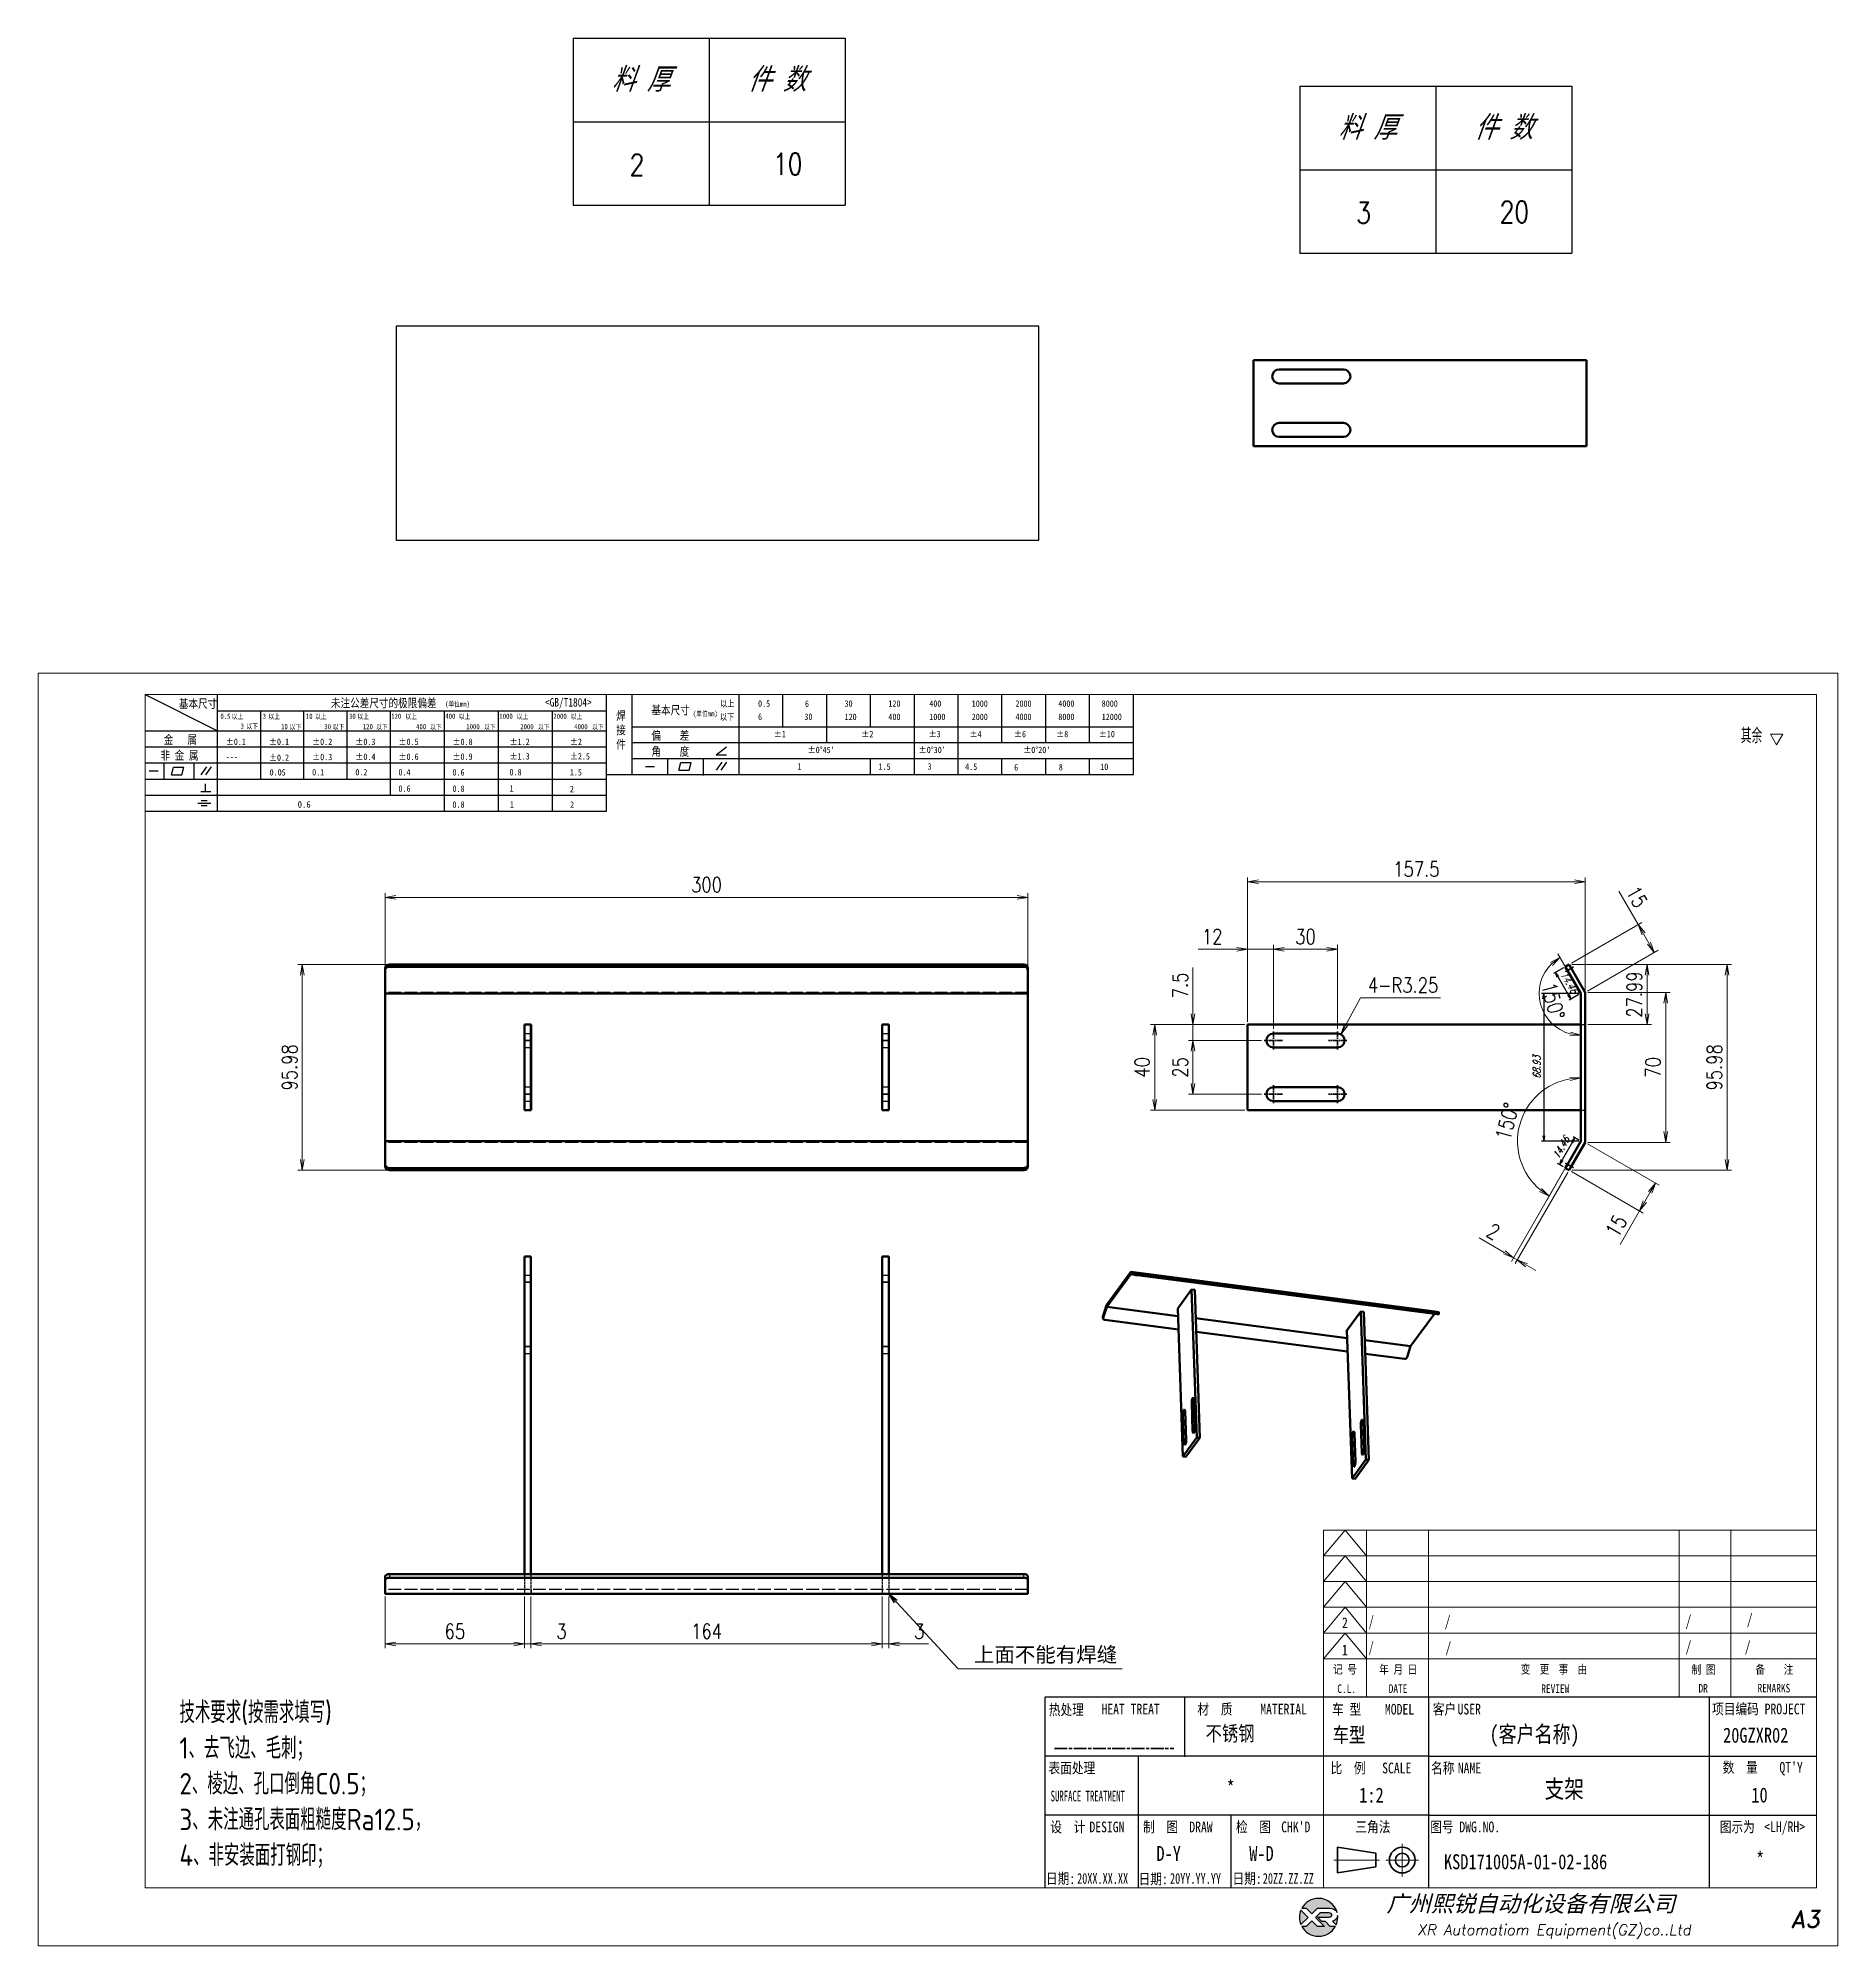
# Model space of a CAD drawing. Header units: millimetres. Extents: x 115 to 3943, y 57 to 947.
# Drawn here: x 1044 to 1884, y 57 to 947 of the extents above; entities that cross this region are included whole.
import ezdxf
from ezdxf.enums import TextEntityAlignment as Align

# ---------------------------------------------------------------- set-up
doc = ezdxf.new("R2010")
doc.units = ezdxf.units.MM
doc.header["$PDMODE"] = 35
for name, pattern in [('AM_ISO02W050', [7.5, 6, -1.5]), ('AM_ISO08W050', [18, 12, -1.5, 3, -1.5]), ('AM_ISO08W050x2', [9, 6, -0.75, 1.5, -0.75]), ('CENTER', [50.8, 31.75, -6.35, 6.35, -6.35]), ('DOT2', [0.125, 0, -0.125])]:
    doc.linetypes.add(name, pattern=pattern)
for name, color, linetype, lineweight in [('CENTER', 2, 'AM_ISO08W050', 35), ('DIM', 3, 'Continuous', 25), ('DRAWING', 7, 'Continuous', 50), ('HIDDEN', 1, 'AM_ISO02W050', 25), ('中心线', 2, 'AM_ISO08W050x2', 18), ('图框', 7, 'Continuous', 18), ('标注线', 3, 'Continuous', 18), ('粗点划线', 6, 'AM_ISO08W050x2', 35)]:
    doc.layers.add(name, color=color, linetype=linetype, lineweight=lineweight)
for name, color, linetype in [('layer 1', 7, 'Continuous'), ('图\\M+19E79\\M+195B6\\M+18E9A', 7, 'Continuous'), ('图号', 7, 'Continuous'), ('图名', 7, 'Continuous'), ('数量', 7, 'Continuous'), ('材质', 7, 'Continuous'), ('表面处理', 7, 'Continuous'), ('车型', 7, 'Continuous')]:
    doc.layers.add(name, color=color, linetype=linetype)
doc.layers.add('打印', color=7, linetype='Continuous', lineweight=15, plot=False)
doc.layers.add('打印-禁用', color=7, linetype='Continuous', lineweight=15, plot=False)
doc.styles.add('DIM', font='romans.shx', dxfattribs={"width": 0.8, "bigfont": 'bigfont.shx'})
doc.styles.get("Standard").update_dxf_attribs({"font": 'txt.shx', "width": 0.8, "oblique": 20, "bigfont": 'bigfont.shx'})
doc.styles.add('STYLE1', font='')
doc.styles.add('国标', font='simfang.ttf', dxfattribs={"width": 0.8})
doc.styles.add('宋体', font='')
doc.styles.add('机械长仿宋', font='gbenor.shx', dxfattribs={"height": 1, "bigfont": 'gbcbig.shx'})
doc.styles.add('标题\\M+18E9A', font='romand.shx', dxfattribs={"oblique": 10, "bigfont": 'bigfont.shx'})
doc.styles.get('STYLE1').set_extended_font_data('SimSun')
doc.styles.get('宋体').set_extended_font_data('SimSun')
doc.dimstyles.new('Lam1-1', dxfattribs={"dimtxt": 3.5, "dimasz": 2.5, "dimexe": 1, "dimexo": 1, "dimgap": 1.5, "dimtad": 1, "dimdsep": 46, "dimtxsty": 'Standard', "dimblk": 'OPEN', "dimcen": 0, "dimclrd": 3, "dimclre": 3, "dimclrt": 2, "dimadec": 0, "dimazin": 2, "dimtp": 0.1, "dimtm": 0.1, "dimtfac": 0.71, "dimtmove": 0, "dimatfit": 3, "dimldrblk": 'OPEN', "dimfxl": 0, "dimlwd": -1, "dimlwe": -1, "dimarcsym": 0})
doc.dimstyles.new('XR 1-2', dxfattribs={"dimscale": 2, "dimtxt": 3.5, "dimasz": 2.5, "dimexe": 1, "dimexo": 0.625, "dimgap": 1.2, "dimtad": 1, "dimtoh": 1, "dimdsep": 46, "dimtxsty": 'DIM', "dimblk": 'OPEN', "dimcen": 0, "dimclrd": 8, "dimclre": 8, "dimclrt": 2, "dimazin": 2, "dimtfac": 0.5, "dimtmove": 0, "dimatfit": 3, "dimldrblk": 'OPEN', "dimfxl": 0, "dimtolj": 2, "dimlwd": 18, "dimlwe": 18, "dimarcsym": 0})
doc.dimstyles.new('XR 1-2$0', dxfattribs={"dimscale": 2, "dimtxt": 3.5, "dimasz": 2.5, "dimexe": 1, "dimexo": 0.625, "dimgap": 1.2, "dimtad": 1, "dimdsep": 46, "dimtxsty": 'DIM', "dimblk": 'OPEN', "dimcen": 0, "dimclrd": 8, "dimclre": 8, "dimclrt": 2, "dimazin": 2, "dimtfac": 0.5, "dimtmove": 0, "dimatfit": 3, "dimldrblk": 'OPEN', "dimfxl": 0, "dimtolj": 2, "dimlwd": 13, "dimlwe": 13, "dimarcsym": 0})
doc.dimstyles.new('XR 1-2$4', dxfattribs={"dimscale": 2, "dimtxt": 3.5, "dimasz": 2.5, "dimexe": 1, "dimexo": 0.625, "dimgap": 1.2, "dimtad": 1, "dimtoh": 1, "dimdsep": 46, "dimtxsty": 'DIM', "dimblk": 'OPEN', "dimcen": 0, "dimclrd": 8, "dimclre": 8, "dimclrt": 2, "dimazin": 2, "dimtfac": 0.5, "dimtofl": 0, "dimtmove": 0, "dimatfit": 3, "dimldrblk": 'OPEN', "dimfxl": 0, "dimtolj": 2, "dimlwd": 18, "dimlwe": 18, "dimarcsym": 0})
doc.dimstyles.new('XR 1-2$7', dxfattribs={"dimscale": 2, "dimtxt": 3.5, "dimasz": 2.5, "dimexe": 1, "dimexo": 0.625, "dimgap": 1.2, "dimtad": 1, "dimdsep": 46, "dimtxsty": 'DIM', "dimblk": 'OPEN', "dimcen": 0, "dimclrd": 8, "dimclre": 8, "dimclrt": 2, "dimazin": 2, "dimtfac": 0.5, "dimtmove": 0, "dimatfit": 3, "dimldrblk": 'OPEN', "dimfxl": 0, "dimtolj": 2, "dimlwd": 13, "dimlwe": 13, "dimarcsym": 0})

msp = doc.modelspace()

# ---------------------------------------------------------------- texts
at = {"layer": 'DIM', "color": 2, "insert": (1480.918, 188.695), "char_height": 7, "attachment_point": 7, "style": '宋体'}
msp.add_mtext('上面不能有焊缝', dxfattribs=at)
at = {"layer": '图\\M+19E79\\M+195B6\\M+18E9A', "color": 3, "style": '国标'}
for s, height, width, p in [('2', 5, 0.8, (1652.681, 205.359)), ('/', 5, 0.705904, (1665.145, 205.991)), ('/', 5, 0.8, (1700.616, 205.991)), ('/', 5, 0.8, (1813.026, 206.189)), ('/', 5, 0.8, (1841.616, 206.93)), ('1', 5, 0.8, (1652.659, 192.639)), ('/', 5, 0.705904, (1665.145, 193.991)), ('/', 5, 0.8, (1700.96, 193.822)), ('/', 5, 0.8, (1813.026, 194.189)), ('/', 5, 0.8, (1840.689, 194.21)), ('    (客户名称)', 7.7, 0.8, (1704.815, 152.009)), ('20GZXR02', 7, 0.8, (1830.56, 151.867)), ('1:2', 7, 0.8, (1660.727, 123.913)), ('D-Y', 7, 0.8, (1566.082, 96.68)), ('W-D', 7, 0.8, (1609.402, 96.68)), ('20XX.XX.XX', 5, 0.7, (1529.051, 86.007)), ('20YY.YY.YY', 5, 0.7, (1572.411, 86.007)), ('20ZZ.ZZ.ZZ', 5, 0.7, (1615.731, 86.007))]:
    msp.add_text(s, height=height, dxfattribs=dict(at, width=width)).set_placement(p)
at = {"layer": '图\\M+19E79\\M+195B6\\M+18E9A', "color": 3, "style": '国标', "width": 0.8}
msp.add_text('*', height=7, dxfattribs=at).set_placement((1847.869, 93.88), align=Align.CENTER)
at = {"layer": '图号', "color": 3, "style": '国标', "width": 0.8}
msp.add_text('KSD171005A-01-02-186', height=7, dxfattribs=at).set_placement((1700.284, 92.794))
at = {"layer": '图名', "color": 3, "style": '国标', "width": 0.8}
msp.add_text('支架', height=8.4, dxfattribs=at).set_placement((1756.43, 126.074), align=Align.CENTER)
at = {"layer": '数量', "color": 3, "style": '国标', "width": 0.8}
msp.add_text('10', height=7, dxfattribs=at).set_placement((1847.561, 123.944), align=Align.CENTER)
at = {"layer": '材质', "color": 3, "style": '国标', "width": 0.8}
msp.add_text('不锈钢', height=7, dxfattribs=at).set_placement((1600.442, 152.687), align=Align.CENTER)
at = {"layer": '标注线', "color": 2, "insert": (1110.073, 93.384), "char_height": 10, "width": 114.82461, "attachment_point": 7, "style": '机械长仿宋'}
msp.add_mtext('\\A2;技术要求(按需求填写)\\P1、去飞边、毛刺；\\P2、棱边、孔口倒角C0.5；\\P3、未注通孔表面粗糙度Ra12.5，\\P4、非安装面打钢印；', dxfattribs=at)
at = {"layer": '表面处理', "color": 3, "style": '国标', "width": 0.8}
msp.add_text('*', height=7, dxfattribs=at).set_placement((1600.725, 127.333), align=Align.CENTER)
at = {"layer": '车型', "color": 3, "style": '国标', "width": 0.8}
msp.add_text('车型', height=7, dxfattribs=at).set_placement((1648.336, 152.039))

# ---------------------------------------------------------------- blocks, each defined once
blk = doc.blocks.new('XR')
at = {"true_color": 0xfc8000}
h = blk.add_hatch(color=30, dxfattribs=at)
h.set_gradient(color1=(252, 128, 0), rotation=240, one_color=1, tint=1, name='INVCURVED')
edge = h.paths.add_edge_path()
edge.add_spline(control_points=[(-434.18, -5928.47), (-433.9, -5928.74), (-433.63, -5929.01), (-433.63, -5929.01), (-433.63, -5929.01), (-433.63, -5929.01), (-433.36, -5928.74), (-433.09, -5928.47)], knot_values=[0.5625, 0.5625, 0.5625, 0.5625, 0.625, 0.625, 0.625, 0.625, 0.6875, 0.6875, 0.6875, 0.6875], degree=3, periodic=0)
edge.add_spline(control_points=[(-433.09, -5928.47), (-432.82, -5928.2), (-432.54, -5927.93), (-432.54, -5927.93), (-432.54, -5927.93), (-432.54, -5927.93), (-432.04, -5927.93), (-431.53, -5927.93)], knot_values=[0.4375, 0.4375, 0.4375, 0.4375, 0.5, 0.5, 0.5, 0.5, 0.5625, 0.5625, 0.5625, 0.5625], degree=3, periodic=0)
edge.add_spline(control_points=[(-431.53, -5927.93), (-431.03, -5927.93), (-430.52, -5927.93), (-430.52, -5927.93), (-430.52, -5927.93), (-430, -5927.93), (-429.43, -5927.96), (-429.01, -5928.33)], knot_values=[0.25, 0.25, 0.25, 0.25, 0.3125, 0.3125, 0.3125, 0.3125, 0.4375, 0.4375, 0.4375, 0.4375], degree=3, periodic=0)
edge.add_spline(control_points=[(-429.01, -5928.33), (-428.88, -5928.44), (-428.78, -5928.59), (-428.71, -5928.75)], knot_values=[0.125, 0.125, 0.125, 0.125, 0.25, 0.25, 0.25, 0.25], degree=3, periodic=0)
edge.add_spline(control_points=[(-428.71, -5928.75), (-429.13, -5927.18), (-430.58, -5926.02), (-432.31, -5926.02)], knot_values=[0, 0, 0, 0, 0.125, 0.125, 0.125, 0.125], degree=3, periodic=0)
edge.add_spline(control_points=[(-432.31, -5926.02), (-433.72, -5926.02), (-434.94, -5926.79), (-435.58, -5927.93)], knot_values=[0.875, 0.875, 0.875, 0.875, 1, 1, 1, 1], degree=3, periodic=0)
edge.add_spline(control_points=[(-435.58, -5927.93), (-435.58, -5927.93), (-434.72, -5927.93), (-434.72, -5927.93), (-434.72, -5927.93), (-434.72, -5927.93), (-434.45, -5928.2), (-434.18, -5928.47)], knot_values=[0.6875, 0.6875, 0.6875, 0.6875, 0.8125, 0.8125, 0.8125, 0.8125, 0.875, 0.875, 0.875, 0.875], degree=3, periodic=0)
edge = h.paths.add_edge_path()
edge.add_spline(control_points=[(-434.79, -5929.26), (-435.04, -5929.02), (-435.34, -5928.72), (-435.54, -5928.53)], knot_values=[0.562504, 0.562504, 0.562504, 0.562504, 0.656252, 0.656252, 0.656252, 0.656252], degree=3, periodic=0)
edge.add_spline(control_points=[(-435.54, -5928.53), (-435.67, -5928.4), (-435.76, -5928.31), (-435.76, -5928.31), (-435.76, -5928.31), (-435.94, -5928.74), (-436.03, -5929.21), (-436.03, -5929.71)], knot_values=[0.25, 0.25, 0.25, 0.25, 0.312504, 0.312504, 0.312504, 0.312504, 0.562504, 0.562504, 0.562504, 0.562504], degree=3, periodic=0)
edge.add_spline(control_points=[(-436.03, -5929.71), (-436.03, -5930.2), (-435.94, -5930.67), (-435.76, -5931.1), (-435.76, -5931.1), (-435.4, -5930.75), (-435.05, -5930.4)], knot_values=[0.874998, 0.874998, 0.874998, 0.874998, 1.124998, 1.124998, 1.124998, 1.25, 1.25, 1.25, 1.25], degree=3, periodic=0)
edge.add_spline(control_points=[(-435.05, -5930.4), (-434.7, -5930.05), (-434.34, -5929.71), (-434.34, -5929.71), (-434.34, -5929.71), (-434.34, -5929.71), (-434.34, -5929.71), (-434.34, -5929.71)], knot_values=[0.749878, 0.749878, 0.749878, 0.749878, 0.874875, 0.874875, 0.874875, 0.874875, 0.874998, 0.874998, 0.874998, 0.874998], degree=3, periodic=0)
edge.add_spline(control_points=[(-434.34, -5929.71), (-434.34, -5929.71), (-434.34, -5929.71), (-434.34, -5929.71)], knot_values=[0.749634, 0.749634, 0.749634, 0.749634, 0.749817, 0.749817, 0.749817, 0.749817], degree=3, periodic=0)
edge.add_spline(control_points=[(-434.35, -5929.7), (-434.35, -5929.7), (-434.35, -5929.7), (-434.35, -5929.7)], knot_values=[0.738281, 0.738281, 0.738281, 0.738281, 0.742188, 0.742188, 0.742188, 0.742188], degree=3, periodic=0)
edge.add_spline(control_points=[(-434.35, -5929.7), (-434.36, -5929.69), (-434.37, -5929.68), (-434.38, -5929.67)], knot_values=[0.726563, 0.726563, 0.726563, 0.726563, 0.738281, 0.738281, 0.738281, 0.738281], degree=3, periodic=0)
edge.add_spline(control_points=[(-434.38, -5929.67), (-434.38, -5929.66), (-434.39, -5929.65), (-434.4, -5929.65)], knot_values=[0.718751, 0.718751, 0.718751, 0.718751, 0.726563, 0.726563, 0.726563, 0.726563], degree=3, periodic=0)
edge.add_spline(control_points=[(-434.4, -5929.65), (-434.42, -5929.63), (-434.45, -5929.6), (-434.47, -5929.58)], knot_values=[0.703126, 0.703126, 0.703126, 0.703126, 0.718751, 0.718751, 0.718751, 0.718751], degree=3, periodic=0)
edge.add_spline(control_points=[(-434.47, -5929.58), (-434.5, -5929.55), (-434.53, -5929.52), (-434.56, -5929.49)], knot_values=[0.687501, 0.687501, 0.687501, 0.687501, 0.703126, 0.703126, 0.703126, 0.703126], degree=3, periodic=0)
edge.add_spline(control_points=[(-434.56, -5929.49), (-434.63, -5929.42), (-434.71, -5929.35), (-434.79, -5929.26)], knot_values=[0.656252, 0.656252, 0.656252, 0.656252, 0.687501, 0.687501, 0.687501, 0.687501], degree=3, periodic=0)
at = {"true_color": 0x0348ff}
h = blk.add_hatch(color=160, dxfattribs=at)
h.set_gradient(color1=(3, 72, 255), color2=(0, 41, 153), one_color=1, tint=0.3, name='HEMISPHERICAL')
edge = h.paths.add_edge_path()
edge.add_spline(control_points=[(-432.54, -5929.67), (-432.26, -5929.95), (-431.94, -5930.23), (-431.66, -5930.51), (-431.66, -5930.51), (-431.66, -5930.51), (-431.66, -5930.51), (-431.66, -5930.51)], knot_values=[0.736842, 0.736842, 0.736842, 0.736842, 0.789474, 0.789474, 0.789474, 0.789474, 0.802633, 0.802633, 0.802633, 0.802633], degree=3, periodic=0)
edge.add_spline(control_points=[(-431.66, -5930.51), (-431.65, -5930.51), (-431.65, -5930.52), (-431.65, -5930.52)], knot_values=[0.802633, 0.802633, 0.802633, 0.802633, 0.815791, 0.815791, 0.815791, 0.815791], degree=3, periodic=0)
edge.add_spline(control_points=[(-431.65, -5930.52), (-431.64, -5930.53), (-431.64, -5930.53), (-431.64, -5930.53)], knot_values=[0.815791, 0.815791, 0.815791, 0.815791, 0.82237, 0.82237, 0.82237, 0.82237], degree=3, periodic=0)
edge.add_spline(control_points=[(-431.64, -5930.53), (-431.64, -5930.53), (-431.64, -5930.53), (-431.63, -5930.54)], knot_values=[0.82237, 0.82237, 0.82237, 0.82237, 0.828949, 0.828949, 0.828949, 0.828949], degree=3, periodic=0)
edge.add_spline(control_points=[(-431.63, -5930.54), (-431.63, -5930.54), (-431.63, -5930.54), (-431.63, -5930.54), (-431.63, -5930.54), (-431.63, -5930.54), (-431.59, -5930.54), (-431.52, -5930.54)], knot_values=[0.841901, 0.841901, 0.841901, 0.841901, 0.842105, 0.842105, 0.842105, 0.842105, 0.855264, 0.855264, 0.855264, 0.855264], degree=3, periodic=0)
edge.add_spline(control_points=[(-431.52, -5930.54), (-431.46, -5930.54), (-431.38, -5930.54), (-431.3, -5930.54)], knot_values=[0.855264, 0.855264, 0.855264, 0.855264, 0.868422, 0.868422, 0.868422, 0.868422], degree=3, periodic=0)
edge.add_spline(control_points=[(-431.3, -5930.54), (-431.26, -5930.54), (-431.22, -5930.54), (-431.18, -5930.54)], knot_values=[0.868422, 0.868422, 0.868422, 0.868422, 0.875, 0.875, 0.875, 0.875], degree=3, periodic=0)
edge.add_spline(control_points=[(-431.18, -5930.54), (-431.14, -5930.54), (-431.1, -5930.54), (-431.07, -5930.54)], knot_values=[0.875, 0.875, 0.875, 0.875, 0.881579, 0.881579, 0.881579, 0.881579], degree=3, periodic=0)
edge.add_spline(control_points=[(-431.07, -5930.54), (-431.05, -5930.54), (-431.04, -5930.54), (-431.03, -5930.54)], knot_values=[0.881579, 0.881579, 0.881579, 0.881579, 0.884869, 0.884869, 0.884869, 0.884869], degree=3, periodic=0)
edge.add_spline(control_points=[(-431.03, -5930.54), (-431.02, -5930.54), (-431, -5930.54), (-431, -5930.54)], knot_values=[0.884869, 0.884869, 0.884869, 0.884869, 0.888158, 0.888158, 0.888158, 0.888158], degree=3, periodic=0)
edge.add_spline(control_points=[(-431, -5930.54), (-430.99, -5930.54), (-430.99, -5930.54), (-430.98, -5930.54)], knot_values=[0.888158, 0.888158, 0.888158, 0.888158, 0.889803, 0.889803, 0.889803, 0.889803], degree=3, periodic=0)
edge.add_spline(control_points=[(-430.98, -5930.54), (-430.98, -5930.54), (-430.98, -5930.54), (-430.97, -5930.54)], knot_values=[0.889803, 0.889803, 0.889803, 0.889803, 0.891447, 0.891447, 0.891447, 0.891447], degree=3, periodic=0)
edge.add_spline(control_points=[(-430.97, -5930.54), (-430.97, -5930.54), (-430.97, -5930.54), (-430.97, -5930.54)], knot_values=[0.891447, 0.891447, 0.891447, 0.891447, 0.89227, 0.89227, 0.89227, 0.89227], degree=3, periodic=0)
edge.add_spline(control_points=[(-430.97, -5930.54), (-430.97, -5930.54), (-430.97, -5930.54), (-430.97, -5930.54)], knot_values=[0.89227, 0.89227, 0.89227, 0.89227, 0.893092, 0.893092, 0.893092, 0.893092], degree=3, periodic=0)
edge.add_spline(control_points=[(-430.97, -5930.54), (-430.97, -5930.54), (-430.97, -5930.54), (-430.97, -5930.54)], knot_values=[0.893092, 0.893092, 0.893092, 0.893092, 0.893503, 0.893503, 0.893503, 0.893503], degree=3, periodic=0)
edge.add_spline(control_points=[(-430.97, -5930.54), (-430.97, -5930.54), (-430.97, -5930.54), (-430.97, -5930.54)], knot_values=[0.893503, 0.893503, 0.893503, 0.893503, 0.893914, 0.893914, 0.893914, 0.893914], degree=3, periodic=0)
edge.add_spline(control_points=[(-430.97, -5930.54), (-430.97, -5930.54), (-430.97, -5930.54), (-430.97, -5930.54)], knot_values=[0.893914, 0.893914, 0.893914, 0.893914, 0.89412, 0.89412, 0.89412, 0.89412], degree=3, periodic=0)
edge.add_spline(control_points=[(-430.97, -5930.54), (-430.97, -5930.54), (-430.97, -5930.54), (-430.97, -5930.54)], knot_values=[0.89412, 0.89412, 0.89412, 0.89412, 0.894326, 0.894326, 0.894326, 0.894326], degree=3, periodic=0)
edge.add_spline(control_points=[(-430.97, -5930.54), (-430.97, -5930.54), (-430.97, -5930.54), (-430.97, -5930.54)], knot_values=[0.894428, 0.894428, 0.894428, 0.894428, 0.894531, 0.894531, 0.894531, 0.894531], degree=3, periodic=0)
edge.add_spline(control_points=[(-430.97, -5930.54), (-430.97, -5930.54), (-430.97, -5930.54), (-430.97, -5930.54)], knot_values=[0.894531, 0.894531, 0.894531, 0.894531, 0.894583, 0.894583, 0.894583, 0.894583], degree=3, periodic=0)
edge.add_spline(control_points=[(-430.97, -5930.54), (-430.97, -5930.54), (-430.97, -5930.54), (-430.97, -5930.54), (-430.97, -5930.54), (-430.97, -5930.54), (-430.73, -5930.78), (-430.49, -5931.01)], knot_values=[0.894685, 0.894685, 0.894685, 0.894685, 0.894737, 0.894737, 0.894737, 0.894737, 0.921052, 0.921052, 0.921052, 0.921052], degree=3, periodic=0)
edge.add_spline(control_points=[(-430.49, -5931.01), (-430.26, -5931.24), (-430.02, -5931.48), (-430.02, -5931.48)], knot_values=[0.921052, 0.921052, 0.921052, 0.921052, 0.947368, 0.947368, 0.947368, 0.947368], degree=3, periodic=0)
edge.add_spline(control_points=[(-430.02, -5931.48), (-430.02, -5931.48), (-430.02, -5931.48), (-430.02, -5931.48)], knot_values=[0.947522, 0.947522, 0.947522, 0.947522, 0.947573, 0.947573, 0.947573, 0.947573], degree=3, periodic=0)
edge.add_spline(control_points=[(-430.02, -5931.48), (-430.02, -5931.48), (-430.02, -5931.48), (-430.02, -5931.48)], knot_values=[0.947573, 0.947573, 0.947573, 0.947573, 0.947676, 0.947676, 0.947676, 0.947676], degree=3, periodic=0)
edge.add_spline(control_points=[(-430.02, -5931.48), (-430.02, -5931.48), (-430.02, -5931.48), (-430.02, -5931.48)], knot_values=[0.947676, 0.947676, 0.947676, 0.947676, 0.947779, 0.947779, 0.947779, 0.947779], degree=3, periodic=0)
edge.add_spline(control_points=[(-430.02, -5931.48), (-430.02, -5931.48), (-430.02, -5931.48), (-430.02, -5931.48)], knot_values=[0.947779, 0.947779, 0.947779, 0.947779, 0.947984, 0.947984, 0.947984, 0.947984], degree=3, periodic=0)
edge.add_spline(control_points=[(-430.02, -5931.48), (-430.02, -5931.48), (-430.02, -5931.48), (-430.02, -5931.48)], knot_values=[0.947984, 0.947984, 0.947984, 0.947984, 0.94819, 0.94819, 0.94819, 0.94819], degree=3, periodic=0)
edge.add_spline(control_points=[(-430.02, -5931.48), (-430.02, -5931.48), (-430.02, -5931.48), (-430.02, -5931.48)], knot_values=[0.94819, 0.94819, 0.94819, 0.94819, 0.948601, 0.948601, 0.948601, 0.948601], degree=3, periodic=0)
edge.add_spline(control_points=[(-430.02, -5931.48), (-430.02, -5931.48), (-430.02, -5931.48), (-430.02, -5931.48)], knot_values=[0.948601, 0.948601, 0.948601, 0.948601, 0.949012, 0.949012, 0.949012, 0.949012], degree=3, periodic=0)
edge.add_spline(control_points=[(-430.02, -5931.48), (-430.02, -5931.48), (-430.01, -5931.48), (-430.01, -5931.48)], knot_values=[0.949012, 0.949012, 0.949012, 0.949012, 0.949834, 0.949834, 0.949834, 0.949834], degree=3, periodic=0)
edge.add_spline(control_points=[(-430.01, -5931.48), (-430.01, -5931.48), (-430.01, -5931.48), (-430.01, -5931.48)], knot_values=[0.949834, 0.949834, 0.949834, 0.949834, 0.950657, 0.950657, 0.950657, 0.950657], degree=3, periodic=0)
edge.add_spline(control_points=[(-430.01, -5931.48), (-430.01, -5931.48), (-430, -5931.48), (-430, -5931.48)], knot_values=[0.950657, 0.950657, 0.950657, 0.950657, 0.952301, 0.952301, 0.952301, 0.952301], degree=3, periodic=0)
edge.add_spline(control_points=[(-430, -5931.48), (-429.99, -5931.48), (-429.98, -5931.48), (-429.98, -5931.48)], knot_values=[0.952301, 0.952301, 0.952301, 0.952301, 0.953946, 0.953946, 0.953946, 0.953946], degree=3, periodic=0)
edge.add_spline(control_points=[(-429.98, -5931.48), (-429.96, -5931.48), (-429.95, -5931.48), (-429.93, -5931.48)], knot_values=[0.953946, 0.953946, 0.953946, 0.953946, 0.957236, 0.957236, 0.957236, 0.957236], degree=3, periodic=0)
edge.add_spline(control_points=[(-429.93, -5931.48), (-429.91, -5931.48), (-429.89, -5931.48), (-429.87, -5931.48)], knot_values=[0.957236, 0.957236, 0.957236, 0.957236, 0.960525, 0.960525, 0.960525, 0.960525], degree=3, periodic=0)
edge.add_spline(control_points=[(-429.87, -5931.48), (-429.82, -5931.48), (-429.77, -5931.48), (-429.71, -5931.48)], knot_values=[0.960525, 0.960525, 0.960525, 0.960525, 0.967104, 0.967104, 0.967104, 0.967104], degree=3, periodic=0)
edge.add_spline(control_points=[(-429.71, -5931.48), (-429.65, -5931.48), (-429.59, -5931.48), (-429.53, -5931.48)], knot_values=[0.967104, 0.967104, 0.967104, 0.967104, 0.973683, 0.973683, 0.973683, 0.973683], degree=3, periodic=0)
edge.add_spline(control_points=[(-429.53, -5931.48), (-429.41, -5931.48), (-429.29, -5931.48), (-429.19, -5931.48)], knot_values=[0.973683, 0.973683, 0.973683, 0.973683, 0.98684, 0.98684, 0.98684, 0.98684], degree=3, periodic=0)
edge.add_spline(control_points=[(-429.19, -5931.48), (-429.1, -5931.48), (-429.04, -5931.48), (-429.04, -5931.48), (-429.67, -5932.62), (-430.9, -5933.39), (-432.31, -5933.39)], knot_values=[0.98684, 0.98684, 0.98684, 0.98684, 1, 1, 1, 1.052632, 1.052632, 1.052632, 1.052632], degree=3, periodic=0)
edge.add_spline(control_points=[(-432.31, -5933.39), (-433.72, -5933.39), (-434.94, -5932.62), (-435.58, -5931.48), (-435.58, -5931.48), (-435.58, -5931.48), (-435.36, -5931.48), (-435.15, -5931.48)], knot_values=[0.052632, 0.052632, 0.052632, 0.052632, 0.105263, 0.105263, 0.105263, 0.105263, 0.131579, 0.131579, 0.131579, 0.131579], degree=3, periodic=0)
edge.add_spline(control_points=[(-435.15, -5931.48), (-434.93, -5931.48), (-434.72, -5931.48), (-434.72, -5931.48), (-434.72, -5931.48), (-434.72, -5931.48), (-434.45, -5931.21), (-434.18, -5930.94)], knot_values=[0.131579, 0.131579, 0.131579, 0.131579, 0.157895, 0.157895, 0.157895, 0.157895, 0.184211, 0.184211, 0.184211, 0.184211], degree=3, periodic=0)
edge.add_spline(control_points=[(-434.18, -5930.94), (-433.9, -5930.67), (-433.63, -5930.4), (-433.63, -5930.4), (-433.63, -5930.4), (-433.63, -5930.4), (-433.36, -5930.67), (-433.09, -5930.94)], knot_values=[0.184211, 0.184211, 0.184211, 0.184211, 0.210526, 0.210526, 0.210526, 0.210526, 0.236842, 0.236842, 0.236842, 0.236842], degree=3, periodic=0)
edge.add_spline(control_points=[(-433.09, -5930.94), (-432.82, -5931.21), (-432.54, -5931.48), (-432.54, -5931.48), (-432.54, -5931.48), (-432.54, -5931.48), (-432.19, -5931.48), (-431.83, -5931.48)], knot_values=[0.236842, 0.236842, 0.236842, 0.236842, 0.263158, 0.263158, 0.263158, 0.263158, 0.289474, 0.289474, 0.289474, 0.289474], degree=3, periodic=0)
edge.add_spline(control_points=[(-431.83, -5931.48), (-431.48, -5931.48), (-431.12, -5931.48), (-431.12, -5931.48), (-431.12, -5931.48), (-431.12, -5931.48), (-431.57, -5931.03), (-432.02, -5930.59)], knot_values=[0.289474, 0.289474, 0.289474, 0.289474, 0.315789, 0.315789, 0.315789, 0.315789, 0.342105, 0.342105, 0.342105, 0.342105], degree=3, periodic=0)
edge.add_spline(control_points=[(-432.02, -5930.59), (-432.47, -5930.15), (-432.92, -5929.71), (-432.92, -5929.71), (-432.92, -5929.71), (-432.92, -5929.71), (-432.71, -5929.5), (-432.5, -5929.29)], knot_values=[0.342105, 0.342105, 0.342105, 0.342105, 0.368421, 0.368421, 0.368421, 0.368421, 0.394737, 0.394737, 0.394737, 0.394737], degree=3, periodic=0)
edge.add_spline(control_points=[(-432.5, -5929.29), (-432.3, -5929.09), (-432.09, -5928.88), (-432.09, -5928.88)], knot_values=[0.394737, 0.394737, 0.394737, 0.394737, 0.421053, 0.421053, 0.421053, 0.421053], degree=3, periodic=0)
edge.add_spline(control_points=[(-432.09, -5928.88), (-432.09, -5928.88), (-432.06, -5928.86), (-432.06, -5928.86)], knot_values=[0.421053, 0.421053, 0.421053, 0.421053, 0.473684, 0.473684, 0.473684, 0.473684], degree=3, periodic=0)
edge.add_spline(control_points=[(-432.06, -5928.86), (-432.06, -5928.86), (-432.06, -5928.86), (-432.06, -5928.86), (-432.06, -5928.86), (-432.06, -5928.86), (-430.4, -5928.86), (-430.26, -5928.86)], knot_values=[0.473684, 0.473684, 0.473684, 0.473684, 0.473684, 0.473684, 0.473684, 0.473684, 0.526316, 0.526316, 0.526316, 0.526316], degree=3, periodic=0)
edge.add_spline(control_points=[(-430.26, -5928.86), (-429.54, -5928.86), (-429.62, -5929.4), (-429.83, -5929.55)], knot_values=[0.526316, 0.526316, 0.526316, 0.526316, 0.578947, 0.578947, 0.578947, 0.578947], degree=3, periodic=0)
edge.add_spline(control_points=[(-429.83, -5929.55), (-429.94, -5929.62), (-430.08, -5929.65), (-430.26, -5929.65), (-430.26, -5929.65), (-430.26, -5929.65), (-430.48, -5929.65), (-430.71, -5929.66)], knot_values=[0.578947, 0.578947, 0.578947, 0.578947, 0.631579, 0.631579, 0.631579, 0.631579, 0.657895, 0.657895, 0.657895, 0.657895], degree=3, periodic=0)
edge.add_spline(control_points=[(-430.71, -5929.66), (-430.93, -5929.66), (-431.15, -5929.67), (-431.15, -5929.67), (-431.15, -5929.67), (-431.15, -5929.67), (-432.54, -5929.67), (-432.54, -5929.67)], knot_values=[0.657895, 0.657895, 0.657895, 0.657895, 0.684211, 0.684211, 0.684211, 0.684211, 0.736842, 0.736842, 0.736842, 0.736842], degree=3, periodic=0)
edge = h.paths.add_edge_path()
edge.add_spline(control_points=[(-428.6, -5929.32), (-428.61, -5929.67), (-428.76, -5930), (-429.06, -5930.22)], knot_values=[0.8, 0.8, 0.8, 0.8, 1, 1, 1, 1], degree=3, periodic=0)
edge.add_spline(control_points=[(-429.06, -5930.22), (-429.22, -5930.34), (-429.41, -5930.43), (-429.61, -5930.48)], knot_values=[0.6, 0.6, 0.6, 0.6, 0.8, 0.8, 0.8, 0.8], degree=3, periodic=0)
edge.add_spline(control_points=[(-429.61, -5930.48), (-429.61, -5930.48), (-428.9, -5931.19), (-428.9, -5931.19), (-428.9, -5931.19), (-428.69, -5930.73), (-428.58, -5930.23), (-428.58, -5929.71)], knot_values=[0.2, 0.2, 0.2, 0.2, 0.4, 0.4, 0.4, 0.4, 0.6, 0.6, 0.6, 0.6], degree=3, periodic=0)
edge.add_spline(control_points=[(-428.58, -5929.71), (-428.58, -5929.58), (-428.59, -5929.45), (-428.6, -5929.32)], knot_values=[0, 0, 0, 0, 0.2, 0.2, 0.2, 0.2], degree=3, periodic=0)
at = {"layer": 'layer 1', "color": 30}
for points, knots in [([(-435.76, -5931.1), (-435.94, -5930.67), (-436.03, -5930.2), (-436.03, -5929.71), (-436.03, -5929.71), (-436.03, -5929.21), (-435.94, -5928.74), (-435.76, -5928.31), (-435.76, -5928.31), (-435.76, -5928.31), (-434.34, -5929.71), (-434.34, -5929.71), (-434.34, -5929.71), (-434.34, -5929.71), (-435.76, -5931.1), (-435.76, -5931.1)], [0, 0, 0, 0, 0.25, 0.25, 0.25, 0.25, 0.5, 0.5, 0.5, 0.5, 0.75, 0.75, 0.75, 0.75, 1, 1, 1, 1]), ([(-432.31, -5926.02), (-430.58, -5926.02), (-429.13, -5927.18), (-428.71, -5928.75), (-428.71, -5928.75), (-428.78, -5928.59), (-428.88, -5928.44), (-429.01, -5928.33), (-429.01, -5928.33), (-429.43, -5927.96), (-430, -5927.93), (-430.52, -5927.93), (-430.52, -5927.93), (-430.52, -5927.93), (-432.54, -5927.93), (-432.54, -5927.93), (-432.54, -5927.93), (-432.54, -5927.93), (-433.63, -5929.01), (-433.63, -5929.01), (-433.63, -5929.01), (-433.63, -5929.01), (-434.72, -5927.93), (-434.72, -5927.93), (-434.72, -5927.93), (-434.72, -5927.93), (-435.58, -5927.93), (-435.58, -5927.93), (-435.58, -5927.93), (-434.94, -5926.79), (-433.72, -5926.02), (-432.31, -5926.02)], [0, 0, 0, 0, 0.125, 0.125, 0.125, 0.125, 0.25, 0.25, 0.25, 0.25, 0.375, 0.375, 0.375, 0.375, 0.5, 0.5, 0.5, 0.5, 0.625, 0.625, 0.625, 0.625, 0.75, 0.75, 0.75, 0.75, 0.875, 0.875, 0.875, 0.875, 1, 1, 1, 1])]:
    blk.add_open_spline(points, degree=3, knots=knots, dxfattribs=at)
at = {"layer": 'layer 1', "color": 154}
for points, knots in [([(-429.04, -5931.48), (-429.67, -5932.62), (-430.9, -5933.39), (-432.31, -5933.39), (-432.31, -5933.39), (-433.72, -5933.39), (-434.94, -5932.62), (-435.58, -5931.48), (-435.58, -5931.48), (-435.58, -5931.48), (-434.72, -5931.48), (-434.72, -5931.48), (-434.72, -5931.48), (-434.72, -5931.48), (-433.63, -5930.4), (-433.63, -5930.4), (-433.63, -5930.4), (-433.63, -5930.4), (-432.54, -5931.48), (-432.54, -5931.48), (-432.54, -5931.48), (-432.54, -5931.48), (-431.12, -5931.48), (-431.12, -5931.48), (-431.12, -5931.48), (-431.12, -5931.48), (-432.92, -5929.71), (-432.92, -5929.71), (-432.92, -5929.71), (-432.92, -5929.71), (-432.09, -5928.88), (-432.09, -5928.88), (-432.09, -5928.88), (-432.09, -5928.88), (-432.06, -5928.86), (-432.06, -5928.86), (-432.06, -5928.86), (-432.06, -5928.86), (-430.4, -5928.86), (-430.26, -5928.86), (-430.26, -5928.86), (-429.54, -5928.86), (-429.62, -5929.4), (-429.83, -5929.55), (-429.83, -5929.55), (-429.94, -5929.62), (-430.08, -5929.65), (-430.26, -5929.65), (-430.26, -5929.65), (-430.26, -5929.65), (-431.15, -5929.67), (-431.15, -5929.67), (-431.15, -5929.67), (-431.15, -5929.67), (-432.54, -5929.67), (-432.54, -5929.67), (-432.54, -5929.67), (-432.26, -5929.95), (-431.94, -5930.23), (-431.66, -5930.51), (-431.66, -5930.51), (-431.66, -5930.51), (-431.63, -5930.54), (-431.63, -5930.54), (-431.63, -5930.54), (-431.63, -5930.54), (-430.97, -5930.54), (-430.97, -5930.54), (-430.97, -5930.54), (-430.97, -5930.54), (-430.02, -5931.48), (-430.02, -5931.48), (-430.02, -5931.48), (-430.02, -5931.48), (-429.04, -5931.48), (-429.04, -5931.48)], [0, 0, 0, 0, 0.052632, 0.052632, 0.052632, 0.052632, 0.105263, 0.105263, 0.105263, 0.105263, 0.157895, 0.157895, 0.157895, 0.157895, 0.210526, 0.210526, 0.210526, 0.210526, 0.263158, 0.263158, 0.263158, 0.263158, 0.315789, 0.315789, 0.315789, 0.315789, 0.368421, 0.368421, 0.368421, 0.368421, 0.421053, 0.421053, 0.421053, 0.421053, 0.473684, 0.473684, 0.473684, 0.473684, 0.526316, 0.526316, 0.526316, 0.526316, 0.578947, 0.578947, 0.578947, 0.578947, 0.631579, 0.631579, 0.631579, 0.631579, 0.684211, 0.684211, 0.684211, 0.684211, 0.736842, 0.736842, 0.736842, 0.736842, 0.789474, 0.789474, 0.789474, 0.789474, 0.842105, 0.842105, 0.842105, 0.842105, 0.894737, 0.894737, 0.894737, 0.894737, 0.947368, 0.947368, 0.947368, 0.947368, 1, 1, 1, 1]), ([(-428.6, -5929.32), (-428.59, -5929.45), (-428.58, -5929.58), (-428.58, -5929.71), (-428.58, -5929.71), (-428.58, -5930.23), (-428.69, -5930.73), (-428.9, -5931.19), (-428.9, -5931.19), (-428.9, -5931.19), (-429.61, -5930.48), (-429.61, -5930.48), (-429.61, -5930.48), (-429.41, -5930.43), (-429.22, -5930.34), (-429.06, -5930.22), (-429.06, -5930.22), (-428.76, -5930), (-428.61, -5929.67), (-428.6, -5929.32)], [0, 0, 0, 0, 0.2, 0.2, 0.2, 0.2, 0.4, 0.4, 0.4, 0.4, 0.6, 0.6, 0.6, 0.6, 0.8, 0.8, 0.8, 0.8, 1, 1, 1, 1])]:
    blk.add_open_spline(points, degree=3, knots=knots, dxfattribs=at)
blk = doc.blocks.new('GZDEH零件A3图框V01版')
at = {"layer": '中心线', "color": 1, "linetype": 'CENTER', "lineweight": 5, "ltscale": 2}
for p, q in [((3175.82, -1822.66), (3175.82, -1830.26)), ((3170.49, -1826.46), (3159.89, -1826.46)), ((3179.62, -1826.46), (3172.02, -1826.46))]:
    blk.add_line(p, q, dxfattribs=at)
at = {"layer": '图\\M+19E79\\M+195B6\\M+18E9A', "color": 9}
for p, q in [((2882.49, -1554.46), (2899.37, -1562.92)), ((2899.37, -1581.67), (2899.37, -1554.46)), ((2990.09, -1581.67), (2990.09, -1554.46)), ((2996.09, -1573.08), (2996.09, -1554.46)), ((3021.09, -1561.98), (3021.09, -1554.46)), ((3031.31, -1561.98), (3031.31, -1554.46)), ((3041.53, -1561.98), (3041.53, -1554.46)), ((3051.75, -1561.98), (3051.75, -1554.46)), ((3061.98, -1561.98), (3061.98, -1554.46)), ((3072.2, -1561.98), (3072.2, -1554.46)), ((3082.42, -1561.98), (3082.42, -1554.46)), ((3092.64, -1561.98), (3092.64, -1554.46)), ((3102.86, -1561.98), (3102.86, -1554.46)), ((3113.09, -1573.08), (3113.09, -1554.46)), ((2899.37, -1558.24), (2990.09, -1558.24)), ((2909.45, -1574.17), (2909.45, -1558.24)), ((2919.53, -1574.17), (2919.53, -1558.24)), ((2929.61, -1574.17), (2929.61, -1558.24)), ((2939.69, -1577.92), (2939.69, -1558.24)), ((2952.29, -1581.67), (2952.29, -1558.24)), ((2964.89, -1581.67), (2964.89, -1558.24)), ((2977.49, -1581.67), (2977.49, -1558.24)), ((2996.09, -1561.98), (3113.09, -1561.98)), ((3021.09, -1573.08), (3021.09, -1561.98)), ((3041.53, -1565.68), (3041.53, -1561.98)), ((3061.98, -1573.08), (3061.98, -1561.98)), ((3072.2, -1573.08), (3072.2, -1561.98)), ((3082.42, -1565.68), (3082.42, -1561.98)), ((3092.64, -1565.68), (3092.64, -1561.98)), ((3102.86, -1565.68), (3102.86, -1561.98)), ((2882.49, -1562.92), (2990.09, -1562.92)), ((2882.49, -1566.67), (2990.09, -1566.67)), ((2996.09, -1565.68), (3113.09, -1565.68)), ((3015.75, -1568.51), (3018.15, -1566.66)), ((2882.49, -1570.42), (2990.09, -1570.42)), ((2886.92, -1574.12), (2886.92, -1570.42)), ((2888.59, -1573.16), (2889.07, -1571.37)), ((2889.07, -1571.37), (2891.48, -1571.37)), ((2891, -1573.16), (2891.48, -1571.37)), ((2893.91, -1574.12), (2893.91, -1570.42)), ((2895.52, -1573.16), (2896.85, -1571.3)), ((2896.6, -1573.16), (2897.94, -1571.3)), ((2996.09, -1569.38), (3113.09, -1569.38)), ((2999.26, -1571.23), (3001.32, -1571.23)), ((3004.42, -1573.08), (3004.42, -1569.38)), ((3006.97, -1572.12), (3007.45, -1570.33)), ((3007.45, -1570.33), (3009.86, -1570.33)), ((3009.39, -1572.12), (3009.86, -1570.33)), ((3012.75, -1573.08), (3012.75, -1569.38)), ((3015.75, -1568.51), (3018.15, -1568.51)), ((3015.81, -1572.12), (3017.15, -1570.26)), ((3016.89, -1572.12), (3018.23, -1570.26)), ((3051.75, -1573.08), (3051.75, -1569.38)), ((3082.42, -1573.08), (3082.42, -1569.48)), ((3092.64, -1573.08), (3092.64, -1569.38)), ((3102.86, -1573.08), (3102.86, -1569.38)), ((2882.49, -1574.17), (2990.09, -1574.17)), ((2883.43, -1572.27), (2885.49, -1572.27)), ((2888.59, -1573.16), (2891, -1573.16)), ((2896.58, -1577.05), (2896.58, -1575.28)), ((2990.09, -1573.08), (3113.09, -1573.08)), ((3006.97, -1572.12), (3009.39, -1572.12)), ((3012.75, -1573.33), (3012.75, -1573.08)), ((2882.49, -1577.92), (2990.09, -1577.92)), ((2894.79, -1579.77), (2897.77, -1579.77)), ((2895.42, -1577.05), (2897.81, -1577.05)), ((2895.57, -1579.17), (2896.92, -1579.17)), ((2895.57, -1580.37), (2896.93, -1580.37)), ((2882.49, -1581.67), (2990.09, -1581.67)), ((3272.49, -1788.46), (3092.49, -1788.46)), ((3124.99, -1788.46), (3124.99, -1802.35)), ((3181.99, -1788.46), (3181.99, -1832.96)), ((3247.49, -1788.46), (3247.49, -1832.96)), ((3181.99, -1802.21), (3092.49, -1802.21)), ((3114.17, -1802.21), (3114.17, -1815.96)), ((3181.99, -1802.21), (3272.49, -1802.21)), ((3181.99, -1815.96), (3092.49, -1815.96)), ((3114.17, -1815.96), (3114.17, -1832.96)), ((3114.17, -1815.96), (3114.17, -1832.96)), ((3135.83, -1815.96), (3135.83, -1832.96)), ((3135.83, -1815.96), (3135.83, -1832.96)), ((3181.99, -1815.96), (3272.49, -1815.96))]:
    blk.add_line(p, q, dxfattribs=at)
at = {"layer": '图\\M+19E79\\M+195B6\\M+18E9A', "color": 7}
blk.add_line((3272.49, -1788.46), (3092.49, -1788.46), dxfattribs=at)
at = {"layer": '图\\M+19E79\\M+195B6\\M+18E9A', "color": 9, "linetype": 'Continuous'}
blk.add_line((3092.49, -1832.96), (3092.49, -1788.46), dxfattribs=at)
at = {"layer": '图框', "linetype": 'Continuous'}
for p, q in [((2882.49, -1554.46), (2882.49, -1832.96)), ((3272.49, -1554.46), (2882.49, -1554.46)), ((3272.49, -1832.96), (3272.49, -1554.46)), ((3157.49, -1749.46), (3272.49, -1749.46)), ((3157.49, -1832.96), (3157.49, -1749.46)), ((2882.49, -1832.96), (3272.49, -1832.96))]:
    blk.add_line(p, q, dxfattribs=at)
at = {"layer": '图框', "color": 9}
for p, q in [((3157.49, -1755.46), (3162.49, -1749.46)), ((3162.49, -1749.46), (3167.49, -1755.46)), ((3167.49, -1788.46), (3167.49, -1749.46)), ((3240.49, -1788.46), (3240.49, -1749.46)), ((3252.49, -1749.46), (3252.49, -1788.46)), ((3157.49, -1755.46), (3272.49, -1755.46)), ((3157.49, -1761.46), (3162.49, -1755.46)), ((3162.49, -1755.46), (3167.49, -1761.46)), ((3157.49, -1761.46), (3272.49, -1761.46)), ((3157.49, -1767.46), (3162.49, -1761.46)), ((3162.49, -1761.46), (3167.49, -1767.46)), ((3157.49, -1767.46), (3272.49, -1767.46)), ((3157.49, -1773.46), (3162.49, -1767.46)), ((3162.49, -1767.46), (3167.49, -1773.46)), ((3157.49, -1773.46), (3272.49, -1773.46)), ((3157.49, -1779.46), (3162.49, -1773.46)), ((3162.49, -1773.46), (3167.49, -1779.46)), ((3157.49, -1779.46), (3272.49, -1779.46))]:
    blk.add_line(p, q, dxfattribs=at)
at = {"layer": '图框', "color": 9, "linetype": 'Continuous'}
blk.add_line((3181.99, -1749.46), (3181.99, -1832.96), dxfattribs=at)
at = {"layer": '图框', "color": 2, "linetype": 'ByBlock', "lineweight": 35}
for p, q in [((3169.69, -1824.86), (3160.69, -1823.46)), ((3160.69, -1829.46), (3160.69, -1823.46)), ((3169.69, -1824.86), (3169.69, -1828.06)), ((3169.69, -1828.06), (3160.69, -1829.46))]:
    blk.add_line(p, q, dxfattribs=at)
for radius in [3, 1.6]:
    blk.add_circle((3175.82, -1826.46), radius, dxfattribs=at)
at = {"layer": '打印-禁用', "linetype": 'Continuous'}
for p, q in [((2857.49, -1549.46), (2857.49, -1846.46)), ((3277.49, -1549.46), (2857.49, -1549.46)), ((3277.49, -1846.46), (3277.49, -1549.46)), ((2857.49, -1846.46), (3277.49, -1846.46))]:
    blk.add_line(p, q, dxfattribs=at)
at = {"layer": 'DIM', "xscale": 1.199999999999818, "yscale": 1.199999999999818, "zscale": 1.199999999999818}
blk.add_blockref('XR', (3675.07, 5275.84), dxfattribs=at)
at = {"layer": '图\\M+19E79\\M+195B6\\M+18E9A', "color": 9, "style": '国标'}
for s, height, width, p in [('基本尺寸', 2, 0.8, (2890.33, -1557.58)), ('未注公差尺寸的极限偏差', 2, 0.8, (2925.81, -1557.44)), ('<GB/T1804>', 2, 0.8, (2975.78, -1557.27)), ('基本尺寸', 2, 0.8, (3000.6, -1559.1)), ('以上', 1.5, 0.8, (3016.64, -1557.33)), ('0.5', 1.5, 0.8, (3025.49, -1557.3)), ('6', 1.5, 0.8, (3036.45, -1557.34)), ('30', 1.5, 0.8, (3045.69, -1557.31)), ('120', 1.5, 0.8, (3055.91, -1557.31)), ('400', 1.5, 0.8, (3065.46, -1557.31)), ('1000', 1.5, 0.8, (3075.36, -1557.31)), ('2000', 1.5, 0.8, (3085.57, -1557.31)), ('4000', 1.5, 0.8, (3095.57, -1557.31)), ('8000', 1.5, 0.8, (3105.7, -1557.31)), ('30', 1.2, 0.8, (2930.04, -1560.11)), ('以下', 1.5, 0.8, (3016.58, -1560.43)), ('6', 1.5, 0.8, (3025.49, -1560.38)), ('30', 1.5, 0.8, (3036.31, -1560.39)), ('120', 1.5, 0.8, (3045.69, -1560.41)), ('400', 1.5, 0.8, (3055.91, -1560.41)), ('1000', 1.5, 0.8, (3065.46, -1560.41)), ('2000', 1.5, 0.8, (3075.36, -1560.41)), ('4000', 1.5, 0.8, (3085.57, -1560.41)), ('8000', 1.5, 0.8, (3095.57, -1560.41)), ('12000', 1.5, 0.8, (3105.7, -1560.41)), ('金   属', 2, 0.8, (2886.82, -1565.98)), ('±0.1', 1.5, 0.8, (2901.27, -1566.23)), ('±0.1', 1.5, 0.8, (2911.35, -1566.23)), ('±0.2', 1.5, 0.8, (2921.43, -1566.23)), ('±0.3', 1.5, 0.8, (2931.51, -1566.23)), ('±0.5', 1.5, 0.8, (2941.59, -1566.23)), ('±0.8', 1.5, 0.8, (2954.19, -1566.23)), ('±1.2', 1.5, 0.8, (2967.51, -1566.23)), ('±2', 1.5, 0.8, (2981.58, -1566.23)), ('偏    差', 2, 0.8, (3000.6, -1565.04)), ('角    度', 2, 0.8, (3000.6, -1568.74)), ('±1', 1.5, 0.8, (3029.16, -1564.42)), ("±0%%D45'", 1.5, 0.8, (3037.06, -1568.12)), ('±2', 1.5, 0.8, (3049.61, -1564.42)), ("±0%%D30'", 1.5, 0.8, (3062.98, -1568.12)), ('±3', 1.5, 0.8, (3065.3, -1564.42)), ('±4', 1.5, 0.8, (3074.85, -1564.42)), ('±6', 1.5, 0.8, (3085.22, -1564.42)), ("±0%%D20'", 1.5, 0.8, (3087.38, -1568.12)), ('±8', 1.5, 0.8, (3095.06, -1564.42)), ('±10', 1.5, 0.8, (3105.02, -1564.42)), ('非 金 属', 2, 0.8, (2886.02, -1569.65)), ('---', 1.5, 0.8, (2901.27, -1569.65)), ('±0.2', 1.5, 0.8, (2911.35, -1569.92)), ('±0.3', 1.5, 0.8, (2921.43, -1569.77)), ('±0.4', 1.5, 0.8, (2931.51, -1569.71)), ('±0.6', 1.5, 0.8, (2941.59, -1569.71)), ('±0.9', 1.5, 0.8, (2954.19, -1569.68)), ('±1.3', 1.5, 0.8, (2967.51, -1569.62)), ('±2.5', 1.5, 0.8, (2981.58, -1569.61)), ('1', 1.5, 0.8, (3034.69, -1571.98)), ('1.5', 1.5, 0.8, (3053.59, -1572.01)), ('3', 1.5, 0.8, (3065.05, -1571.98)), ('4.5', 1.5, 0.8, (3073.82, -1572.05)), ('6', 1.5, 0.8, (3085.28, -1572.19)), ('8', 1.5, 0.8, (3095.68, -1572.15)), ('10', 1.5, 0.8, (3105.36, -1572.06)), ('0.1', 1.5, 0.8, (2921.43, -1573.34)), ('0.2', 1.5, 0.8, (2931.51, -1573.33)), ('0.4', 1.5, 0.8, (2941.59, -1573.33)), ('0.6', 1.5, 0.8, (2941.59, -1577.14)), ('0.6', 1.5, 0.8, (2954.19, -1573.35)), ('0.8', 1.5, 0.8, (2954.19, -1577.17)), ('0.8', 1.5, 0.8, (2967.51, -1573.33)), ('1', 1.5, 0.8, (2967.51, -1577.12)), ('2', 1.5, 0.8, (2981.58, -1577.26)), ('1.5', 1.5, 0.8, (2981.58, -1573.34)), ('0.8', 1.5, 0.8, (2954.19, -1580.87)), ('1', 1.5, 0.8, (2967.59, -1580.86)), ('2', 1.5, 0.8, (2981.62, -1580.89)), ('材  质', 2.5, 0.8, (3128.04, -1792.46)), ('项目编码 PROJECT', 2.5, 0.8, (3248.13, -1792.43)), ('热处理', 2.5, 0.8, (3093.35, -1792.61)), ('表面处理', 2.5, 0.8, (3093.27, -1806.21)), ('比  例\u3000', 2.5, 0.8, (3159.1, -1806.21)), ('SCALE', 2.5, 0.8, (3171.15, -1806.21)), ('名称\u3000', 2.5, 0.8, (3182.54, -1806.21)), ('NAME', 2.5, 0.8, (3188.8, -1806.21)), ('数  量', 2.5, 0.8, (3250.61, -1806.05)), ("QT'Y ", 2.5, 0.8, (3263.86, -1806.05)), ('SURFACE TREATMENT', 2.5, 0.6, (3093.77, -1812.75)), (' DESIGN', 2.5, 0.8, (3101.47, -1819.96)), (' DRAW', 2.5, 0.8, (3124.78, -1819.96)), ("CHK'D", 2.5, 0.8, (3147.58, -1819.96)), ('三角法', 2.5, 0.8, (3164.9, -1819.96)), ('图号', 2.5, 0.8, (3182.36, -1819.96)), ('DWG.NO.', 2.5, 0.8, (3189.16, -1819.96)), ('图示为', 2.5, 0.8, (3249.94, -1819.93)), ('<LH/RH>', 2.5, 0.8, (3260.31, -1819.93))]:
    blk.add_text(s, height=height, dxfattribs=dict(at, width=width)).set_placement(p)
at = {"layer": '图\\M+19E79\\M+195B6\\M+18E9A', "color": 9, "lineweight": 15, "style": '国标', "width": 0.8}
for s, p in [('(单位mm)', (2952.44, -1557.27)), ('(单位mm)', (3010.27, -1559.51)), ('0.5', (2900.03, -1560.11)), ('以上', (2902.64, -1560.16)), ('3', (2904.73, -1562.41)), ('以下', (2906.1, -1562.46)), ('3', (2909.88, -1560.11)), ('以上', (2911.25, -1560.16)), ('10', (2914.19, -1562.54)), ('以下', (2916.18, -1562.59)), ('10', (2919.96, -1560.11)), ('以上', (2922.09, -1560.16)), ('30', (2924.27, -1562.54)), ('以下', (2926.26, -1562.59)), ('以上', (2932.02, -1560.16)), ('120', (2933.26, -1562.54)), ('以下', (2936.34, -1562.59)), ('120', (2939.88, -1560.11)), ('以上', (2943.21, -1560.16)), ('400', (2945.7, -1562.54)), ('以下', (2948.94, -1562.59)), ('400', (2952.52, -1560.11)), ('以上', (2955.68, -1560.16)), ('1000', (2957.41, -1562.54)), ('以下', (2961.54, -1562.59)), ('1000', (2965.12, -1560.11)), ('以上', (2969.16, -1560.16)), ('2000', (2969.99, -1562.54)), ('以下', (2974.14, -1562.59)), ('2000', (2977.72, -1560.11)), ('以上', (2981.8, -1560.16)), ('4000', (2982.59, -1562.54)), ('以下', (2986.74, -1562.59))]:
    blk.add_text(s, height=1.2, dxfattribs=at).set_placement(p)
at = {"layer": '图\\M+19E79\\M+195B6\\M+18E9A', "color": 9, "lineweight": 13, "style": '国标'}
blk.add_text('0.6', height=1.5, dxfattribs=at).set_placement((2918.05, -1580.85))
at = {"layer": '图\\M+19E79\\M+195B6\\M+18E9A', "color": 9, "style": '国标', "width": 0.8}
for s, p in [('车 型', (3162.87, -1791.2)), ('MODEL', (3175.2, -1791.24))]:
    blk.add_text(s, height=2.5, dxfattribs=at).set_placement(p, align=Align.MIDDLE)
for s, p in [('客户', (3185.68, -1792.46)), ('HEAT TREAT', (3112.45, -1792.46)), ('MATERIAL', (3148.14, -1792.46)), ('USER', (3191.46, -1792.46)), ('设  计', (3097.79, -1819.96)), ('制  图', (3119.43, -1819.96)), ('检  图', (3141.11, -1819.96)), ('日期:', (3096.09, -1832)), ('日期:', (3117.71, -1832.1)), ('日期:', (3139.62, -1832))]:
    blk.add_text(s, height=2.5, dxfattribs=at).set_placement(p, align=Align.CENTER)
at = {"layer": '图\\M+19E79\\M+195B6\\M+18E9A', "color": 7, "lineweight": -3, "style": 'STYLE1', "oblique": 15}
blk.add_text('广州熙锐自动化设备有限公司 ', height=3.8, dxfattribs=at).set_placement((3172.16, -1838.51))
at = {"layer": '图\\M+19E79\\M+195B6\\M+18E9A', "color": 7, "style": '标题\\M+18E9A', "oblique": 10}
for s, height, p in [('A3', 4, (3269.91, -1840.2)), ('XR Automatiom Equipment(GZ)co..Ltd', 2.5, (3211.26, -1842.9))]:
    blk.add_text(s, height=height, dxfattribs=at).set_placement(p, align=Align.MIDDLE)
at = {"layer": '图\\M+19E79\\M+195B6\\M+18E9A', "color": 9, "style": '国标'}
for s, insert, char_height, width, attachment_point in [('焊\\P接\\P件', (2992.39, -1558.41), 2, 3.1877, 1), ('0.05', (2911.51, -1573.37), 1.5, 5.1982, 7)]:
    blk.add_mtext(s, dxfattribs=dict(at, insert=insert, char_height=char_height, width=width, attachment_point=attachment_point))
at = {"layer": '图框', "color": 9, "style": '国标', "width": 0.8}
for s, p in [('记 号', (3162.47, -1782.94)), ('年 月 日', (3174.9, -1782.98)), ('变  更  事  由', (3211.24, -1782.93)), ('C.L.', (3162.86, -1787.45)), ('DATE', (3174.85, -1787.42)), ('REVIEW', (3211.55, -1787.45))]:
    blk.add_text(s, height=2, dxfattribs=at).set_placement(p, align=Align.CENTER)
for s, p in [('制 图', (3246.15, -1781.95)), ('备    注', (3262.68, -1781.92)), ('DR', (3246.06, -1786.34)), ('REMARKS', (3262.57, -1786.32))]:
    blk.add_text(s, height=2, dxfattribs=at).set_placement(p, align=Align.MIDDLE)
blk = doc.blocks.new('DEH A3')
at = {"layer": '图框'}
blk.add_blockref('GZDEH零件A3图框V01版', (-2857.49, 1846.46), dxfattribs=at)
blk = doc.blocks.new('FINISHER_1')
at = {"layer": '标注线'}
for p, q in [((0, 0), (-1.44, 2.5)), ((-1.44, 2.5), (1.44, 2.5)), ((1.44, 2.5), (0, 0))]:
    blk.add_line(p, q, dxfattribs=at)
blk = doc.blocks.new('其余任何12.5')
at = {"layer": '标注线', "color": 2, "linetype": 'ByBlock', "lineweight": 30}
blk.add_blockref('FINISHER_1', (0, 0), dxfattribs=at)
at = {"layer": '标注线', "color": 7, "linetype": 'DOT2', "style": '机械长仿宋'}
blk.add_text('其余', height=3.5, dxfattribs=at).set_placement((-8.38, 0.4))
blk = doc.blocks.new('_Open')
at = {"color": 0, "linetype": 'ByBlock', "lineweight": -2}
for p, q in [((-1, 0.17), (0, 0)), ((-1, -0.17), (0, 0)), ((0, 0), (-1, 0))]:
    blk.add_line(p, q, dxfattribs=at)
blk = doc.blocks.new('*D26')
at = {"layer": 'Defpoints', "color": 0, "transparency": 16777216}
for p in [(1608.66, 522.2), (1608.66, 487.06), (1620.66, 483.78)]:
    blk.add_point(p, dxfattribs=at)
at = {"layer": 'DIM', "color": 8, "lineweight": 13, "transparency": 16777216}
for p, q in [((1603.66, 522.2), (1585.59, 522.2)), ((1608.66, 488.31), (1608.66, 524.2)), ((1620.66, 522.2), (1608.66, 522.2)), ((1620.66, 485.03), (1620.66, 524.2)), ((1625.66, 522.2), (1630.66, 522.2))]:
    blk.add_line(p, q, dxfattribs=at)
at = {"layer": 'DIM', "color": 8, "linetype": 'ByBlock', "lineweight": 13, "transparency": 16777216, "xscale": 5, "yscale": 5, "zscale": 5}
blk.add_blockref('_Open', (1608.66, 522.2), dxfattribs=at)
at = {"layer": 'DIM', "color": 8, "linetype": 'ByBlock', "lineweight": 13, "transparency": 16777216, "xscale": 5, "yscale": 5, "zscale": 5, "rotation": 180}
blk.add_blockref('_Open', (1620.66, 522.2), dxfattribs=at)
at = {"layer": 'DIM', "color": 2, "transparency": 16777216, "insert": (1592.12, 528.1), "char_height": 7, "attachment_point": 5, "style": 'DIM'}
blk.add_mtext('\\A2;12', dxfattribs=at)
blk = doc.blocks.new('*D27')
at = {"layer": 'Defpoints', "color": 0, "transparency": 16777216}
for p in [(1650.66, 522.2), (1620.66, 483.78), (1650.66, 483.78)]:
    blk.add_point(p, dxfattribs=at)
at = {"layer": 'DIM', "color": 8, "lineweight": 13, "transparency": 16777216}
for p, q in [((1620.66, 485.03), (1620.66, 524.2)), ((1625.66, 522.2), (1645.66, 522.2)), ((1650.66, 485.03), (1650.66, 524.2))]:
    blk.add_line(p, q, dxfattribs=at)
at = {"layer": 'DIM', "color": 8, "linetype": 'ByBlock', "lineweight": 13, "transparency": 16777216, "xscale": 5, "yscale": 5, "zscale": 5, "rotation": 180}
blk.add_blockref('_Open', (1620.66, 522.2), dxfattribs=at)
at = {"layer": 'DIM', "color": 8, "linetype": 'ByBlock', "lineweight": 13, "transparency": 16777216, "xscale": 5, "yscale": 5, "zscale": 5}
blk.add_blockref('_Open', (1650.66, 522.2), dxfattribs=at)
at = {"layer": 'DIM', "color": 2, "transparency": 16777216, "insert": (1635.66, 528.1), "char_height": 7, "attachment_point": 5, "style": 'DIM'}
blk.add_mtext('\\A2;30', dxfattribs=at)
blk = doc.blocks.new('*D28')
at = {"layer": 'Defpoints', "color": 0, "transparency": 16777216}
for p in [(1583.09, 487.06), (1608.66, 487.06), (1616.43, 479.56)]:
    blk.add_point(p, dxfattribs=at)
at = {"layer": 'DIM', "color": 8, "lineweight": 13, "transparency": 16777216}
for p, q in [((1583.09, 492.06), (1583.09, 513.59)), ((1607.41, 487.06), (1581.09, 487.06)), ((1583.09, 479.56), (1583.09, 487.06)), ((1615.18, 479.56), (1581.09, 479.56)), ((1583.09, 474.56), (1583.09, 469.56))]:
    blk.add_line(p, q, dxfattribs=at)
at = {"layer": 'DIM', "color": 8, "linetype": 'ByBlock', "lineweight": 13, "transparency": 16777216, "xscale": 5, "yscale": 5, "zscale": 5}
for p, rotation in [((1583.09, 487.06), 270), ((1583.09, 479.56), 90)]:
    blk.add_blockref('_Open', p, dxfattribs=dict(at, rotation=rotation))
at = {"layer": 'DIM', "color": 2, "transparency": 16777216, "insert": (1577.19, 505.32), "char_height": 7, "attachment_point": 5, "rotation": 90, "style": 'DIM'}
blk.add_mtext('\\A2;7.5', dxfattribs=at)
blk = doc.blocks.new('*D29')
at = {"layer": 'Defpoints', "color": 0, "transparency": 16777216}
for p in [(1615.18, 479.56), (1583.09, 454.56), (1616.43, 454.56)]:
    blk.add_point(p, dxfattribs=at)
at = {"layer": 'DIM', "color": 8, "lineweight": 13, "transparency": 16777216}
for p, q in [((1613.93, 479.56), (1581.09, 479.56)), ((1583.09, 474.56), (1583.09, 459.56)), ((1615.18, 454.56), (1581.09, 454.56))]:
    blk.add_line(p, q, dxfattribs=at)
at = {"layer": 'DIM', "color": 8, "linetype": 'ByBlock', "lineweight": 13, "transparency": 16777216, "xscale": 5, "yscale": 5, "zscale": 5}
for p, rotation in [((1583.09, 479.56), 90), ((1583.09, 454.56), 270)]:
    blk.add_blockref('_Open', p, dxfattribs=dict(at, rotation=rotation))
at = {"layer": 'DIM', "color": 2, "transparency": 16777216, "insert": (1577.19, 467.06), "char_height": 7, "attachment_point": 5, "rotation": 90, "style": 'DIM'}
blk.add_mtext('\\A2;25', dxfattribs=at)
blk = doc.blocks.new('*D30')
at = {"layer": 'Defpoints', "color": 0, "transparency": 16777216}
for p in [(1608.66, 487.06), (1565.31, 447.06), (1608.66, 447.06)]:
    blk.add_point(p, dxfattribs=at)
at = {"layer": 'DIM', "color": 8, "lineweight": 13, "transparency": 16777216}
for p, q in [((1607.41, 487.06), (1563.31, 487.06)), ((1565.31, 482.06), (1565.31, 452.06)), ((1607.41, 447.06), (1563.31, 447.06))]:
    blk.add_line(p, q, dxfattribs=at)
at = {"layer": 'DIM', "color": 8, "linetype": 'ByBlock', "lineweight": 13, "transparency": 16777216, "xscale": 5, "yscale": 5, "zscale": 5}
for p, rotation in [((1565.31, 487.06), 90), ((1565.31, 447.06), 270)]:
    blk.add_blockref('_Open', p, dxfattribs=dict(at, rotation=rotation))
at = {"layer": 'DIM', "color": 2, "transparency": 16777216, "insert": (1559.41, 467.06), "char_height": 7, "attachment_point": 5, "rotation": 90, "style": 'DIM'}
blk.add_mtext('\\A2;40', dxfattribs=at)
blk = doc.blocks.new('*D31')
at = {"layer": 'Defpoints', "color": 0, "transparency": 16777216}
for p in [(1652.19, 482.42), (1650.66, 479.56)]:
    blk.add_point(p, dxfattribs=at)
at = {"layer": 'DIM', "color": 8, "lineweight": 18, "transparency": 16777216}
for p in [(1654.54, 486.84), (1698.64, 499.52)]:
    blk.add_line(p, (1661.31, 499.52), dxfattribs=at)
at = {"layer": 'DIM', "color": 8, "linetype": 'ByBlock', "lineweight": 18, "transparency": 16777216, "xscale": 5, "yscale": 5, "zscale": 5, "rotation": 241.9179034607213}
blk.add_blockref('_Open', (1652.19, 482.42), dxfattribs=at)
at = {"layer": 'DIM', "color": 2, "transparency": 16777216, "insert": (1681.18, 505.42), "char_height": 7, "attachment_point": 5, "style": 'DIM'}
blk.add_mtext('\\A2;\\A2;4-R3.25', dxfattribs=at)
blk = doc.blocks.new('*D32')
at = {"layer": 'Defpoints', "color": 0, "transparency": 16777216}
for p in [(1608.66, 553.69), (1766.16, 502.06), (1608.66, 487.06)]:
    blk.add_point(p, dxfattribs=at)
at = {"layer": 'DIM', "color": 8, "lineweight": 13, "transparency": 16777216}
for p, q in [((1608.66, 488.31), (1608.66, 555.69)), ((1761.16, 553.69), (1613.66, 553.69)), ((1766.16, 503.31), (1766.16, 555.69))]:
    blk.add_line(p, q, dxfattribs=at)
at = {"layer": 'DIM', "color": 8, "linetype": 'ByBlock', "lineweight": 13, "transparency": 16777216, "xscale": 5, "yscale": 5, "zscale": 5, "rotation": 180}
blk.add_blockref('_Open', (1608.66, 553.69), dxfattribs=at)
at = {"layer": 'DIM', "color": 8, "linetype": 'ByBlock', "lineweight": 13, "transparency": 16777216, "xscale": 5, "yscale": 5, "zscale": 5}
blk.add_blockref('_Open', (1766.16, 553.69), dxfattribs=at)
at = {"layer": 'DIM', "color": 2, "transparency": 16777216, "insert": (1687.41, 559.59), "char_height": 7, "attachment_point": 5, "style": 'DIM'}
blk.add_mtext('\\A2;157.5', dxfattribs=at)
blk = doc.blocks.new('*D33')
at = {"layer": 'Defpoints', "color": 0, "transparency": 16777216}
for p in [(1790.96, 533.7), (1758.66, 515.05), (1766.16, 502.06)]:
    blk.add_point(p, dxfattribs=at)
at = {"layer": 'DIM', "color": 8, "lineweight": 13, "transparency": 16777216}
for p, q in [((1790.96, 533.7), (1781.92, 549.34)), ((1759.74, 515.67), (1792.69, 534.7)), ((1795.96, 525.04), (1793.46, 529.37)), ((1767.24, 502.68), (1800.19, 521.71))]:
    blk.add_line(p, q, dxfattribs=at)
at = {"layer": 'DIM', "color": 8, "linetype": 'ByBlock', "lineweight": 13, "transparency": 16777216, "xscale": 5, "yscale": 5, "zscale": 5}
for p, rotation in [((1790.96, 533.7), 119.9999999998181), ((1798.46, 520.71), 299.9999999998182)]:
    blk.add_blockref('_Open', p, dxfattribs=dict(at, rotation=rotation))
at = {"layer": 'DIM', "color": 2, "transparency": 16777216, "insert": (1790.3, 546.63), "char_height": 7, "attachment_point": 5, "rotation": 300, "style": 'DIM'}
blk.add_mtext('\\A2;15', dxfattribs=at)
blk = doc.blocks.new('*D34')
at = {"layer": 'Defpoints', "color": 0, "transparency": 16777216}
for p in [(1766.16, 502.06), (1766.16, 432.06), (1803.8, 432.06)]:
    blk.add_point(p, dxfattribs=at)
at = {"layer": 'DIM', "color": 8, "lineweight": 13, "transparency": 16777216}
for p, q in [((1767.41, 502.06), (1805.8, 502.06)), ((1803.8, 497.06), (1803.8, 437.06)), ((1767.41, 432.06), (1805.8, 432.06))]:
    blk.add_line(p, q, dxfattribs=at)
at = {"layer": 'DIM', "color": 8, "linetype": 'ByBlock', "lineweight": 13, "transparency": 16777216, "xscale": 5, "yscale": 5, "zscale": 5}
for p, rotation in [((1803.8, 502.06), 90), ((1803.8, 432.06), 270)]:
    blk.add_blockref('_Open', p, dxfattribs=dict(at, rotation=rotation))
at = {"layer": 'DIM', "color": 2, "transparency": 16777216, "insert": (1797.9, 467.06), "char_height": 7, "attachment_point": 5, "rotation": 90, "style": 'DIM'}
blk.add_mtext('\\A2;70', dxfattribs=at)
blk = doc.blocks.new('*D35')
at = {"layer": 'Defpoints', "color": 0, "transparency": 16777216}
for p in [(1766.16, 432.06), (1758.66, 419.07), (1791.56, 400.07)]:
    blk.add_point(p, dxfattribs=at)
at = {"layer": 'DIM', "color": 8, "lineweight": 13, "transparency": 16777216}
for p, q in [((1767.24, 431.43), (1800.79, 412.06)), ((1759.74, 418.44), (1793.29, 399.07)), ((1796.56, 408.73), (1794.06, 404.4)), ((1791.56, 400.07), (1782.53, 384.42))]:
    blk.add_line(p, q, dxfattribs=at)
at = {"layer": 'DIM', "color": 8, "linetype": 'ByBlock', "lineweight": 13, "transparency": 16777216, "xscale": 5, "yscale": 5, "zscale": 5}
for p, rotation in [((1799.06, 413.06), 60.00000000653444), ((1791.56, 400.07), 240.0000000065344)]:
    blk.add_blockref('_Open', p, dxfattribs=dict(at, rotation=rotation))
at = {"layer": 'DIM', "color": 2, "transparency": 16777216, "insert": (1780.69, 393.03), "char_height": 7, "attachment_point": 5, "rotation": 60, "style": 'DIM'}
blk.add_mtext('\\A2;15', dxfattribs=at)
blk = doc.blocks.new('*D36')
at = {"layer": 'Defpoints', "color": 0, "transparency": 16777216}
for p in [(1756.92, 420.07), (1758.66, 419.07), (1732.75, 378.19)]:
    blk.add_point(p, dxfattribs=at)
at = {"layer": 'DIM', "color": 8, "lineweight": 13, "transparency": 16777216}
for p, q in [((1756.3, 418.98), (1731.75, 376.46)), ((1758.03, 417.98), (1733.48, 375.46)), ((1728.42, 380.69), (1716.7, 387.46)), ((1734.48, 377.19), (1732.75, 378.19)), ((1738.81, 374.69), (1743.14, 372.19))]:
    blk.add_line(p, q, dxfattribs=at)
at = {"layer": 'DIM', "color": 8, "linetype": 'ByBlock', "lineweight": 13, "transparency": 16777216, "xscale": 5, "yscale": 5, "zscale": 5}
for p, rotation in [((1732.75, 378.19), 329.9999999999291), ((1734.48, 377.19), 149.9999999999291)]:
    blk.add_blockref('_Open', p, dxfattribs=dict(at, rotation=rotation))
at = {"layer": 'DIM', "color": 2, "transparency": 16777216, "insert": (1723.34, 390.43), "char_height": 7, "attachment_point": 5, "rotation": 330, "style": 'DIM'}
blk.add_mtext('\\A2;2', dxfattribs=at)
blk = doc.blocks.new('*D37')
at = {"layer": 'Defpoints', "color": 0, "transparency": 16777216}
for p in [(1764.16, 501.52), (1741.53, 451.58), (1764.16, 432.59), (1764.16, 432.59), (1757.92, 421.8)]:
    blk.add_point(p, dxfattribs=at)
at = {"layer": 'DIM', "color": 8, "lineweight": 18, "transparency": 16777216}
blk.add_line((1757.3, 420.72), (1748.39, 405.28), dxfattribs=at)
blk.add_arc((1764.16, 432.59), 29.54, 99.7104, 230.2896, dxfattribs=at)
at = {"layer": 'DIM', "color": 8, "linetype": 'ByBlock', "lineweight": 18, "transparency": 16777216, "xscale": 5, "yscale": 5, "zscale": 5}
for p, rotation in [((1764.16, 462.13), 4.855202298415699), ((1749.39, 407.01), 325.1447977020666)]:
    blk.add_blockref('_Open', p, dxfattribs=dict(at, rotation=rotation))
at = {"layer": 'DIM', "color": 2, "transparency": 16777216, "insert": (1729.76, 441.81), "char_height": 7, "attachment_point": 5, "rotation": 75, "style": 'DIM'}
blk.add_mtext('\\A2;150%%d', dxfattribs=at)
blk = doc.blocks.new('*D38')
at = {"layer": 'Defpoints', "color": 0, "transparency": 16777216}
for p in [(1757.92, 512.31), (1744.99, 504.9), (1764.16, 501.52), (1764.16, 501.52), (1764.16, 432.59)]:
    blk.add_point(p, dxfattribs=at)
at = {"layer": 'DIM', "color": 8, "lineweight": 18, "transparency": 16777216}
blk.add_line((1757.3, 513.4), (1753.43, 520.1), dxfattribs=at)
blk.add_arc((1764.16, 501.52), 19.46, 134.764, 255.236, dxfattribs=at)
at = {"layer": 'DIM', "color": 8, "linetype": 'ByBlock', "lineweight": 18, "transparency": 16777216, "xscale": 5, "yscale": 5, "zscale": 5}
for p, rotation in [((1754.43, 518.37), 37.38200147787555), ((1764.16, 482.06), 352.6179985269735)]:
    blk.add_blockref('_Open', p, dxfattribs=dict(at, rotation=rotation))
at = {"layer": 'DIM', "color": 2, "transparency": 16777216, "insert": (1751.22, 498.05), "char_height": 7, "attachment_point": 5, "rotation": 285, "style": 'DIM'}
blk.add_mtext('\\A2;150%%d', dxfattribs=at)
blk = doc.blocks.new('*D39')
at = {"layer": 'Defpoints', "color": 0, "transparency": 16777216}
for p in [(1758.66, 515.05), (1758.66, 419.07), (1832.45, 419.07)]:
    blk.add_point(p, dxfattribs=at)
at = {"layer": 'DIM', "color": 8, "lineweight": 13, "transparency": 16777216}
for p, q in [((1759.91, 515.05), (1834.45, 515.05)), ((1832.45, 510.05), (1832.45, 424.07)), ((1759.91, 419.07), (1834.45, 419.07))]:
    blk.add_line(p, q, dxfattribs=at)
at = {"layer": 'DIM', "color": 8, "linetype": 'ByBlock', "lineweight": 13, "transparency": 16777216, "xscale": 5, "yscale": 5, "zscale": 5}
for p, rotation in [((1832.45, 515.05), 90), ((1832.45, 419.07), 270)]:
    blk.add_blockref('_Open', p, dxfattribs=dict(at, rotation=rotation))
at = {"layer": 'DIM', "color": 2, "transparency": 16777216, "insert": (1826.55, 467.06), "char_height": 7, "attachment_point": 5, "rotation": 90, "style": 'DIM'}
blk.add_mtext('\\A2;95.98', dxfattribs=at)
blk = doc.blocks.new('*D40')
at = {"layer": 'Defpoints', "color": 0, "transparency": 16777216}
for p in [(1758.66, 515.05), (1795.08, 515.05), (1766.16, 487.06)]:
    blk.add_point(p, dxfattribs=at)
at = {"layer": 'DIM', "color": 8, "lineweight": 13, "transparency": 16777216}
for p, q in [((1759.91, 515.05), (1797.08, 515.05)), ((1795.08, 492.06), (1795.08, 510.05)), ((1767.41, 487.06), (1797.08, 487.06))]:
    blk.add_line(p, q, dxfattribs=at)
at = {"layer": 'DIM', "color": 8, "linetype": 'ByBlock', "lineweight": 13, "transparency": 16777216, "xscale": 5, "yscale": 5, "zscale": 5}
for p, rotation in [((1795.08, 515.05), 90), ((1795.08, 487.06), 270)]:
    blk.add_blockref('_Open', p, dxfattribs=dict(at, rotation=rotation))
at = {"layer": 'DIM', "color": 2, "transparency": 16777216, "insert": (1789.18, 501.05), "char_height": 7, "attachment_point": 5, "rotation": 90, "style": 'DIM'}
blk.add_mtext('\\A2;27.99', dxfattribs=at)
blk = doc.blocks.new('*D41')
at = {"layer": 'Defpoints', "color": 0, "transparency": 16777216}
for p in [(1206.11, 221.31), (1271.11, 221.31), (1206.11, 197.95)]:
    blk.add_point(p, dxfattribs=at)
at = {"layer": 'DIM', "color": 8, "lineweight": 13, "transparency": 16777216}
for p, q in [((1206.11, 220.06), (1206.11, 195.95)), ((1271.11, 220.06), (1271.11, 195.95)), ((1266.11, 197.95), (1211.11, 197.95))]:
    blk.add_line(p, q, dxfattribs=at)
at = {"layer": 'DIM', "color": 8, "linetype": 'ByBlock', "lineweight": 13, "transparency": 16777216, "xscale": 5, "yscale": 5, "zscale": 5, "rotation": 180}
blk.add_blockref('_Open', (1206.11, 197.95), dxfattribs=at)
at = {"layer": 'DIM', "color": 8, "linetype": 'ByBlock', "lineweight": 13, "transparency": 16777216, "xscale": 5, "yscale": 5, "zscale": 5}
blk.add_blockref('_Open', (1271.11, 197.95), dxfattribs=at)
at = {"layer": 'DIM', "color": 2, "transparency": 16777216, "insert": (1238.61, 203.85), "char_height": 7, "attachment_point": 5, "style": 'DIM'}
blk.add_mtext('\\A2;65', dxfattribs=at)
blk = doc.blocks.new('*D42')
at = {"layer": 'Defpoints', "color": 0, "transparency": 16777216}
for p in [(1271.11, 221.31), (1274.11, 221.31), (1271.11, 197.95)]:
    blk.add_point(p, dxfattribs=at)
at = {"layer": 'DIM', "color": 8, "lineweight": 13, "transparency": 16777216}
for p, q in [((1271.11, 220.06), (1271.11, 195.95)), ((1274.11, 220.06), (1274.11, 195.95)), ((1266.11, 197.95), (1261.11, 197.95)), ((1274.11, 197.95), (1271.11, 197.95)), ((1279.11, 197.95), (1292.64, 197.95))]:
    blk.add_line(p, q, dxfattribs=at)
at = {"layer": 'DIM', "color": 8, "linetype": 'ByBlock', "lineweight": 13, "transparency": 16777216, "xscale": 5, "yscale": 5, "zscale": 5}
blk.add_blockref('_Open', (1271.11, 197.95), dxfattribs=at)
at = {"layer": 'DIM', "color": 8, "linetype": 'ByBlock', "lineweight": 13, "transparency": 16777216, "xscale": 5, "yscale": 5, "zscale": 5, "rotation": 180}
blk.add_blockref('_Open', (1274.11, 197.95), dxfattribs=at)
at = {"layer": 'DIM', "color": 2, "transparency": 16777216, "insert": (1288.38, 203.85), "char_height": 7, "attachment_point": 5, "style": 'DIM'}
blk.add_mtext('\\A2;3', dxfattribs=at)
blk = doc.blocks.new('*D43')
at = {"layer": 'Defpoints', "color": 0, "transparency": 16777216}
for p in [(1274.11, 221.31), (1438.11, 221.31), (1438.11, 197.95)]:
    blk.add_point(p, dxfattribs=at)
at = {"layer": 'DIM', "color": 8, "lineweight": 13, "transparency": 16777216}
for p, q in [((1274.11, 220.06), (1274.11, 195.95)), ((1438.11, 220.06), (1438.11, 195.95)), ((1279.11, 197.95), (1433.11, 197.95))]:
    blk.add_line(p, q, dxfattribs=at)
at = {"layer": 'DIM', "color": 8, "linetype": 'ByBlock', "lineweight": 13, "transparency": 16777216, "xscale": 5, "yscale": 5, "zscale": 5, "rotation": 180}
blk.add_blockref('_Open', (1274.11, 197.95), dxfattribs=at)
at = {"layer": 'DIM', "color": 8, "linetype": 'ByBlock', "lineweight": 13, "transparency": 16777216, "xscale": 5, "yscale": 5, "zscale": 5}
blk.add_blockref('_Open', (1438.11, 197.95), dxfattribs=at)
at = {"layer": 'DIM', "color": 2, "transparency": 16777216, "insert": (1356.11, 203.85), "char_height": 7, "attachment_point": 5, "style": 'DIM'}
blk.add_mtext('\\A2;164', dxfattribs=at)
blk = doc.blocks.new('*D44')
at = {"layer": 'Defpoints', "color": 0, "transparency": 16777216}
for p in [(1438.06, 221.31), (1441.11, 221.31), (1441.11, 197.95)]:
    blk.add_point(p, dxfattribs=at)
at = {"layer": 'DIM', "color": 8, "lineweight": 13, "transparency": 16777216}
for p, q in [((1438.06, 220.06), (1438.06, 195.95)), ((1441.11, 220.06), (1441.11, 195.95)), ((1433.06, 197.95), (1428.06, 197.95)), ((1438.06, 197.95), (1441.11, 197.95)), ((1446.11, 197.95), (1459.64, 197.95))]:
    blk.add_line(p, q, dxfattribs=at)
at = {"layer": 'DIM', "color": 8, "linetype": 'ByBlock', "lineweight": 13, "transparency": 16777216, "xscale": 5, "yscale": 5, "zscale": 5}
blk.add_blockref('_Open', (1438.06, 197.95), dxfattribs=at)
at = {"layer": 'DIM', "color": 8, "linetype": 'ByBlock', "lineweight": 13, "transparency": 16777216, "xscale": 5, "yscale": 5, "zscale": 5, "rotation": 180}
blk.add_blockref('_Open', (1441.11, 197.95), dxfattribs=at)
at = {"layer": 'DIM', "color": 2, "transparency": 16777216, "insert": (1455.38, 203.85), "char_height": 7, "attachment_point": 5, "style": 'DIM'}
blk.add_mtext('\\A2;3', dxfattribs=at)
blk = doc.blocks.new('*D45')
at = {"layer": 'Defpoints', "color": 0, "transparency": 16777216}
for p in [(1208.11, 515.05), (1167.38, 419.07), (1208.11, 419.07)]:
    blk.add_point(p, dxfattribs=at)
at = {"layer": 'DIM', "color": 8, "lineweight": 13, "transparency": 16777216}
for p, q in [((1206.86, 515.05), (1165.38, 515.05)), ((1167.38, 510.05), (1167.38, 424.07)), ((1206.86, 419.07), (1165.38, 419.07))]:
    blk.add_line(p, q, dxfattribs=at)
at = {"layer": 'DIM', "color": 8, "linetype": 'ByBlock', "lineweight": 13, "transparency": 16777216, "xscale": 5, "yscale": 5, "zscale": 5}
for p, rotation in [((1167.38, 515.05), 90), ((1167.38, 419.07), 270)]:
    blk.add_blockref('_Open', p, dxfattribs=dict(at, rotation=rotation))
at = {"layer": 'DIM', "color": 2, "transparency": 16777216, "insert": (1161.48, 467.06), "char_height": 7, "attachment_point": 5, "rotation": 90, "style": 'DIM'}
blk.add_mtext('\\A2;95.98', dxfattribs=at)
blk = doc.blocks.new('*D46')
at = {"layer": 'Defpoints', "color": 0, "transparency": 16777216}
for p in [(1506.11, 546.39), (1206.11, 512.31), (1506.11, 508.72)]:
    blk.add_point(p, dxfattribs=at)
at = {"layer": 'DIM', "color": 8, "lineweight": 13, "transparency": 16777216}
for p, q in [((1206.11, 513.56), (1206.11, 548.39)), ((1211.11, 546.39), (1501.11, 546.39)), ((1506.11, 509.97), (1506.11, 548.39))]:
    blk.add_line(p, q, dxfattribs=at)
at = {"layer": 'DIM', "color": 8, "linetype": 'ByBlock', "lineweight": 13, "transparency": 16777216, "xscale": 5, "yscale": 5, "zscale": 5, "rotation": 180}
blk.add_blockref('_Open', (1206.11, 546.39), dxfattribs=at)
at = {"layer": 'DIM', "color": 8, "linetype": 'ByBlock', "lineweight": 13, "transparency": 16777216, "xscale": 5, "yscale": 5, "zscale": 5}
blk.add_blockref('_Open', (1506.11, 546.39), dxfattribs=at)
at = {"layer": 'DIM', "color": 2, "transparency": 16777216, "insert": (1356.11, 552.29), "char_height": 7, "attachment_point": 5, "style": 'DIM'}
blk.add_mtext('\\A2;300', dxfattribs=at)
blk = doc.blocks.new('G$C8C209640')
at = {"layer": 'DRAWING'}
for p, q in [((-229.1, 161.7), (-206.4, 192.7)), ((-206.5, 190.7), (-228.9, 160.1)), ((77.2, 155.9), (-206.4, 192.7)), ((79.5, 153.3), (-200.3, 189.6)), ((79.8, 155.2), (-200.1, 191.5)), ((-149.8, 176.3), (-162.7, 158.6)), ((-144.9, 38.2), (-149.8, 176.3)), ((-142, 37.8), (-146.9, 175.9)), ((-162.1, 139), (-230.8, 147.9)), ((-162.5, 151.5), (-228.9, 160.1)), ((-157.9, 20.5), (-162.7, 158.6)), ((-4.6, 131), (-146, 149.4)), ((8.1, 155.8), (-4.9, 138.1)), ((13, 17.7), (8.1, 155.8)), ((15.8, 17.4), (10.9, 155.4)), ((54.7, 123.3), (76.9, 153.6)), ((-4.2, 118.5), (-145.5, 136.9)), ((0, 0), (-4.9, 138.2)), ((54.7, 123.3), (11.9, 128.9)), ((49, 111.6), (12.3, 116.4)), ((-146.6, 47), (-147.6, 73.6)), ((-157.8, 59.7), (-156.9, 33)), ((-154.8, 35.9), (-155.7, 62.5)), ((-149.7, 70.7), (-148.8, 44.1)), ((-144.9, 38.2), (-157.9, 20.5)), ((-155, 20.1), (-142, 37.8)), ((0.1, 39.2), (1, 12.5)), ((3.1, 15.4), (2.2, 42.1)), ((8.2, 50.3), (9.1, 23.6)), ((11.2, 26.5), (10.3, 53.1)), ((13, 17.7), (0, 0)), ((2.8, -0.4), (15.8, 17.4))]:
    blk.add_line(p, q, dxfattribs=at)
at = {"layer": 'DRAWING', "ltscale": 0.094379}
blk.add_line((-202.8, 189.9), (-206.5, 190.7), dxfattribs=at)
at = {"layer": 'DRAWING', "ltscale": 0.098437}
for p, q in [((-206.4, 192.7), (-202.5, 191.9)), ((81.1, 155.1), (77.2, 155.9))]:
    blk.add_line(p, q, dxfattribs=at)
at = {"layer": 'DRAWING', "ltscale": 0.282504}
blk.add_line((-232.6, 150.9), (-229.1, 161.7), dxfattribs=at)
at = {"layer": 'DRAWING', "ltscale": 0.072685}
for p, q in [((-146.9, 175.9), (-149.8, 176.3)), ((10.9, 155.4), (8.1, 155.8))]:
    blk.add_line(p, q, dxfattribs=at)
at = {"layer": 'DRAWING', "ltscale": 0.001899}
blk.add_line((-146.9, 175.9), (-146.9, 175.9), dxfattribs=at)
at = {"layer": 'DRAWING', "ltscale": 0.028971}
blk.add_line((-232.6, 150), (-232.2, 148.9), dxfattribs=at)
at = {"layer": 'DRAWING', "ltscale": 0.270858}
for p, q in [((-228.9, 160.1), (-232.2, 149.8)), ((51.4, 113), (54.7, 123.3))]:
    blk.add_line(p, q, dxfattribs=at)
at = {"layer": 'DRAWING', "ltscale": 0.049989}
blk.add_line((81.1, 155.1), (80.9, 153.1), dxfattribs=at)
at = {"layer": 'DRAWING', "ltscale": 0.001192}
blk.add_line((-4.9, 138.1), (-4.9, 138.1), dxfattribs=at)
at = {"layer": 'DRAWING', "ltscale": 0.071494}
for p, q in [((-142, 37.8), (-144.9, 38.2)), ((-157.9, 20.5), (-155, 20.1)), ((0, 0), (2.8, -0.4)), ((15.8, 17.4), (13, 17.7))]:
    blk.add_line(p, q, dxfattribs=at)
at = {"layer": 'DRAWING'}
for centre, major_axis, ratio, start_param, end_param in [((-200.9, 189.7), (1.98, -0.27), 0.020639, 3.448638, 5.019434), ((-200.7, 191.7), (-1.98, 0.27), 0.020639, 0.307045, 1.877841), ((-230.7, 150.7), (-1.89, -0.65), 0.815027, 5.734558, 6.283064), ((-230.3, 149.6), (1.89, 0.65), 0.815027, 2.592965, 3.141471), ((-230.3, 149.6), (1.89, 0.65), 0.815027, 3.141471, 4.163761), ((78.9, 153.4), (-1.98, 0.27), 0.020639, 1.877841, 3.141632), ((79.2, 155.4), (-1.98, 0.27), 0.020639, 1.877841, 3.141632), ((79.2, 155.4), (-1.98, 0.27), 0.020639, 3.141632, 3.448638), ((49.5, 113.3), (1.89, 0.65), 0.815027, 4.163761, 5.734558), ((-148.6, 72.2), (0.42, 3.22), 0.302179, 0.000035, 2.072743), ((-148.6, 72.2), (0.42, 3.22), 0.302179, 5.214335, 6.28322), ((-156.8, 61.1), (0.42, 3.22), 0.302179, 0.000035, 2.072743), ((-156.8, 61.1), (0.42, 3.22), 0.302179, 5.214335, 6.28322), ((9.2, 51.7), (0.42, 3.22), 0.302179, 0.000035, 2.072743), ((9.2, 51.7), (0.42, 3.22), 0.302179, 5.214335, 6.28322), ((-155.8, 34.5), (0.42, 3.22), 0.302179, 3.141628, 5.214335), ((-147.7, 45.5), (-0.42, -3.22), 0.302179, 5.214335, 6.28322), ((-147.7, 45.5), (-0.42, -3.22), 0.302179, 0.000035, 2.072743), ((1.1, 40.6), (0.42, 3.22), 0.302179, 0.000035, 2.072743), ((1.1, 40.6), (0.42, 3.22), 0.302179, 5.214335, 6.28322), ((-155.8, 34.5), (0.42, 3.22), 0.302179, 2.072743, 3.141628), ((10.2, 25.1), (-0.42, -3.22), 0.302179, 5.214335, 6.28322), ((10.2, 25.1), (-0.42, -3.22), 0.302179, 0.000035, 2.072743), ((2.1, 14), (0.42, 3.22), 0.302179, 2.072743, 3.141628), ((2.1, 14), (0.42, 3.22), 0.302179, 3.141628, 5.214335)]:
    blk.add_ellipse(centre, major_axis=major_axis, ratio=ratio, start_param=start_param, end_param=end_param, dxfattribs=at)
blk = doc.blocks.new('*D66')
at = {"color": 3, "transparency": 16777216}
for p, q in [((1756.06, 513.55), (1751.43, 510.88)), ((1753.55, 509.21), (1758.28, 501.01)), ((1763.29, 501.02), (1758.66, 498.35))]:
    blk.add_line(p, q, dxfattribs=at)
at = {"layer": 'Defpoints', "color": 0, "transparency": 16777216}
for p in [(1756.92, 514.05), (1759.53, 498.85), (1764.16, 501.52)]:
    blk.add_point(p, dxfattribs=at)
at = {"color": 3, "transparency": 16777216, "xscale": 2.5, "yscale": 2.5, "zscale": 2.5}
for p, rotation in [((1752.3, 511.38), 120.000000009726), ((1759.53, 498.85), 300.000000009726)]:
    blk.add_blockref('_Open', p, dxfattribs=dict(at, rotation=rotation))
at = {"color": 2, "transparency": 16777216, "insert": (1758.73, 506.74), "char_height": 3.5, "attachment_point": 5, "rotation": 300}
blk.add_mtext('14.46', dxfattribs=at)
blk = doc.blocks.new('*D67')
at = {"color": 3, "transparency": 16777216}
for p, q in [((1760.13, 432.03), (1755.4, 423.83)), ((1763.29, 433.09), (1760.52, 434.69)), ((1756.06, 420.57), (1753.28, 422.17))]:
    blk.add_line(p, q, dxfattribs=at)
at = {"layer": 'Defpoints', "color": 0, "transparency": 16777216}
for p in [(1764.16, 432.59), (1754.15, 421.67), (1756.92, 420.07)]:
    blk.add_point(p, dxfattribs=at)
at = {"color": 3, "transparency": 16777216, "xscale": 2.5, "yscale": 2.5, "zscale": 2.5}
for p, rotation in [((1761.38, 434.19), 59.99999999701465), ((1754.15, 421.67), 239.9999999970146)]:
    blk.add_blockref('_Open', p, dxfattribs=dict(at, rotation=rotation))
at = {"color": 2, "transparency": 16777216, "insert": (1754.95, 429.56), "char_height": 3.5, "attachment_point": 5, "rotation": 60}
blk.add_mtext('14.46', dxfattribs=at)
blk = doc.blocks.new('*D68')
at = {"color": 3, "transparency": 16777216}
for p, q in [((1763.16, 501.52), (1745.83, 501.52)), ((1746.83, 499.02), (1746.83, 435.09)), ((1763.16, 432.59), (1745.83, 432.59))]:
    blk.add_line(p, q, dxfattribs=at)
at = {"layer": 'Defpoints', "color": 0, "transparency": 16777216}
for p in [(1764.16, 501.52), (1746.83, 432.59), (1764.16, 432.59)]:
    blk.add_point(p, dxfattribs=at)
at = {"color": 3, "transparency": 16777216, "xscale": 2.5, "yscale": 2.5, "zscale": 2.5}
for p, rotation in [((1746.83, 501.52), 90), ((1746.83, 432.59), 270)]:
    blk.add_blockref('_Open', p, dxfattribs=dict(at, rotation=rotation))
at = {"color": 2, "transparency": 16777216, "insert": (1743.58, 467.06), "char_height": 3.5, "attachment_point": 5, "rotation": 90}
blk.add_mtext('68.93', dxfattribs=at)
blk = doc.blocks.new('*T64')
at = {"color": 0, "linetype": 'ByBlock', "lineweight": -2, "transparency": 16777216}
for p, q in [((0, 0), (127, 0)), ((0, 0), (0, -78)), ((63.5, 0), (63.5, -78)), ((127, 0), (127, -78)), ((0, -39), (127, -39)), ((0, -78), (127, -78))]:
    blk.add_line(p, q, dxfattribs=at)
at = {"color": 0, "transparency": 16777216, "char_height": 10, "width": 60.5, "attachment_point": 5}
for s, insert in [('{\\fSimSun|b0|i0|c134|p2;料 厚}', (31.75, -19.5)), ('{\\fSimSun|b0|i0|c134|p2;件 数}', (95.25, -19.5))]:
    blk.add_mtext(s, dxfattribs=dict(at, insert=insert))
blk = doc.blocks.new('拆图参数')
blk.add_blockref('*T64', (-63.5, 78))
at = {"style": 'DIM', "width": 0.8}
blk.add_attdef('6', text='', height=10, dxfattribs=at).set_placement((-37.13, 18.91), align=Align.MIDDLE_LEFT)
blk.add_attdef('1', text='', height=10, dxfattribs=at).set_placement((36.65, 19.27), align=Align.MIDDLE_CENTER)

# ---------------------------------------------------------------- dimensions: what is measured, and where the dimension line sits
at = {"color": 7}
for p1, p2, distance, picture, middle in [((1756.924, 514.047), (1764.156, 501.52), -5.341, '*D66', (1758.729, 506.738)), ((1764.156, 432.592), (1756.924, 420.066), -3.204, '*D67', (1754.951, 429.556))]:
    dim = msp.add_aligned_dim(p1=p1, p2=p2, distance=distance, dimstyle='Lam1-1', override={"dimarcsym": 1}, dxfattribs=at)
    dim.commit()
    dim.dimension.update_dxf_attribs({"geometry": picture, "text_midpoint": middle})
dim = msp.add_linear_dim(base=(1746.827, 432.592), p1=(1764.156, 501.52), p2=(1764.156, 432.592), angle=90, dimstyle='Lam1-1', override={"dimarcsym": 1}, dxfattribs=at)
dim.commit()
dim.dimension.update_dxf_attribs({"geometry": '*D68', "text_midpoint": (1743.577, 467.056)})
at = {"layer": 'DIM'}
for base, p1, p2, picture, middle in [((1608.656, 553.689), (1766.156, 502.056), (1608.656, 487.056), '*D32', (1687.406, 559.589)), ((1506.11, 546.388), (1206.11, 512.315), (1506.11, 508.717), '*D46', (1356.11, 552.288)), ((1608.656, 522.203), (1620.656, 483.781), (1608.656, 487.056), '*D26', (1592.122, 528.103)), ((1650.656, 522.203), (1620.656, 483.781), (1650.656, 483.781), '*D27', (1635.656, 528.103)), ((1206.11, 197.952), (1271.11, 221.309), (1206.11, 221.309), '*D41', (1238.61, 203.852)), ((1438.11, 197.952), (1274.11, 221.309), (1438.11, 221.309), '*D43', (1356.11, 203.852))]:
    dim = msp.add_linear_dim(base=base, p1=p1, p2=p2, dimstyle='XR 1-2$0', dxfattribs=at)
    dim.commit()
    dim.dimension.update_dxf_attribs({"geometry": picture, "text_midpoint": middle})
for p1, p2, distance, picture, middle in [((1766.156, 502.056), (1758.656, 515.047), -37.299, '*D33', (1790.3, 546.634)), ((1766.156, 432.056), (1758.656, 419.066), 37.998, '*D35', (1780.686, 393.029)), ((1758.656, 419.066), (1756.924, 420.066), 48.356, '*D36', (1723.341, 390.432))]:
    dim = msp.add_aligned_dim(p1=p1, p2=p2, distance=distance, dimstyle='XR 1-2$0', dxfattribs=at)
    dim.commit()
    dim.dimension.update_dxf_attribs({"geometry": picture, "text_midpoint": middle})
for base, line2, picture, middle in [((1744.994, 504.899), ((1764.156, 501.52), (1757.924, 512.315)), '*D38', (1751.221, 498.055)), ((1741.529, 451.579), ((1757.924, 421.798), (1764.156, 432.592)), '*D37', (1729.765, 441.807))]:
    dim = msp.add_angular_dim_2l(base=base, line1=((1764.156, 432.592), (1764.156, 501.52)), line2=line2, dimstyle='XR 1-2', dxfattribs=at)
    dim.commit()
    dim.dimension.update_dxf_attribs({"geometry": picture, "text_midpoint": middle})
for base, p1, p2, picture, middle in [((1167.379, 419.066), (1208.11, 515.047), (1208.11, 419.066), '*D45', (1161.479, 467.056)), ((1583.093, 487.056), (1616.431, 479.556), (1608.656, 487.056), '*D28', (1577.193, 505.323)), ((1832.451, 419.066), (1758.656, 515.047), (1758.656, 419.066), '*D39', (1826.551, 467.056)), ((1795.08, 515.047), (1766.156, 487.056), (1758.656, 515.047), '*D40', (1789.18, 501.051)), ((1803.798, 432.056), (1766.156, 502.056), (1766.156, 432.056), '*D34', (1797.898, 467.056)), ((1565.311, 447.056), (1608.656, 487.056), (1608.656, 447.056), '*D30', (1559.411, 467.056)), ((1583.093, 454.556), (1615.181, 479.556), (1616.431, 454.556), '*D29', (1577.193, 467.056))]:
    dim = msp.add_linear_dim(base=base, p1=p1, p2=p2, angle=90, dimstyle='XR 1-2$0', dxfattribs=at)
    dim.commit()
    dim.dimension.update_dxf_attribs({"geometry": picture, "text_midpoint": middle})
dim = msp.add_radius_dim(center=(1650.656, 479.556), mpoint=(1652.186, 482.424), text='\\A2;4-<>', dimstyle='XR 1-2$4', override={"dimtxsty": 'DIM'}, dxfattribs=at)
dim.commit()
dim.dimension.update_dxf_attribs({"geometry": '*D31', "text_midpoint": (1681.176, 499.524), "dimtype": 164})
dim = msp.add_linear_dim(base=(1271.11, 197.952), p1=(1274.11, 221.309), p2=(1271.11, 221.309), dimstyle='XR 1-2$0', dxfattribs=at)
dim.commit()
dim.dimension.update_dxf_attribs({"geometry": '*D42', "text_midpoint": (1288.376, 197.952), "dimtype": 160})
dim = msp.add_linear_dim(base=(1441.11, 197.952), p1=(1438.06, 221.309), p2=(1441.11, 221.309), dimstyle='XR 1-2$0', override={"dimdec": 0}, dxfattribs=at)
dim.commit()
dim.dimension.update_dxf_attribs({"geometry": '*D44', "text_midpoint": (1455.376, 203.852)})

# ---------------------------------------------------------------- linework, layer by layer
at = {"color": 7, "lineweight": 13, "ltscale": 0.025}
for p, q in [((1208.11, 514.047), (1208.11, 515.047)), ((1504.11, 515.047), (1504.11, 514.047)), ((1208.11, 420.066), (1208.11, 419.066)), ((1504.11, 420.066), (1504.11, 419.066))]:
    msp.add_line(p, q, dxfattribs=at)
at = {"color": 7, "lineweight": 13, "ltscale": 0.05}
for p, q in [((1757.924, 512.315), (1759.656, 513.315)), ((1759.656, 420.798), (1757.924, 421.798))]:
    msp.add_line(p, q, dxfattribs=at)
at = {"color": 7, "lineweight": 13, "ltscale": 0.043301}
for p, q in [((1208.11, 230.541), (1208.11, 228.809)), ((1504.11, 230.541), (1504.11, 228.809))]:
    msp.add_line(p, q, dxfattribs=at)
at = {"color": 7}
msp.add_lwpolyline([(1211.195, 713.084), (1511.195, 713.084), (1511.195, 812.934), (1211.195, 812.934)], close=True, dxfattribs=at)
at = {"layer": 'CENTER', "ltscale": 0.111962}
for p, q in [((1760.729, 513.934), (1756.851, 511.695)), ((1756.851, 422.418), (1760.729, 420.178))]:
    msp.add_line(p, q, dxfattribs=at)
at = {"layer": 'CENTER', "ltscale": 0.21125}
for p, q in [((1620.656, 483.781), (1620.656, 475.331)), ((1650.656, 483.781), (1650.656, 475.331)), ((1624.881, 479.556), (1616.431, 479.556)), ((1654.881, 479.556), (1646.431, 479.556)), ((1624.881, 454.556), (1616.431, 454.556)), ((1620.656, 458.781), (1620.656, 450.331)), ((1654.881, 454.556), (1646.431, 454.556)), ((1650.656, 458.781), (1650.656, 450.331))]:
    msp.add_line(p, q, dxfattribs=at)
at = {"layer": 'CENTER', "ltscale": 0.09}
for p, q in [((1270.81, 479.556), (1274.41, 479.556)), ((1437.81, 479.556), (1441.41, 479.556)), ((1270.81, 454.556), (1274.41, 454.556)), ((1437.81, 454.556), (1441.41, 454.556)), ((1270.81, 366.809), (1274.41, 366.809)), ((1437.81, 366.809), (1441.41, 366.809)), ((1270.81, 336.809), (1274.41, 336.809)), ((1437.81, 336.809), (1441.41, 336.809))]:
    msp.add_line(p, q, dxfattribs=at)
at = {"layer": 'DRAWING'}
for p, q in [((1611.346, 797.053), (1766.846, 797.053)), ((1611.346, 757.053), (1611.346, 797.053)), ((1623.346, 792.803), (1653.346, 792.803)), ((1766.846, 757.053), (1766.846, 797.053)), ((1653.346, 786.303), (1623.346, 786.303)), ((1623.346, 767.803), (1653.346, 767.803)), ((1611.346, 757.053), (1766.846, 757.053)), ((1653.346, 761.303), (1623.346, 761.303)), ((1504.11, 515.047), (1208.11, 515.047)), ((1504.11, 514.047), (1208.11, 514.047)), ((1506.11, 501.52), (1206.11, 501.52)), ((1206.11, 501.52), (1206.11, 432.592)), ((1506.11, 432.592), (1506.11, 501.52)), ((1764.156, 432.592), (1764.156, 501.52)), ((1766.156, 502.056), (1766.156, 432.056)), ((1271.11, 487.056), (1271.11, 447.056)), ((1271.11, 487.056), (1271.11, 447.056)), ((1274.11, 447.056), (1274.11, 487.056)), ((1274.16, 447.056), (1274.16, 487.056)), ((1438.06, 487.056), (1438.06, 447.056)), ((1438.11, 487.056), (1438.11, 447.056)), ((1441.11, 447.056), (1441.11, 487.056)), ((1608.656, 487.056), (1764.156, 487.056)), ((1608.656, 447.056), (1608.656, 487.056)), ((1620.656, 482.806), (1650.656, 482.806)), ((1650.656, 476.306), (1620.656, 476.306)), ((1620.656, 457.806), (1650.656, 457.806)), ((1608.656, 447.056), (1764.156, 447.056)), ((1650.656, 451.306), (1620.656, 451.306)), ((1506.11, 432.592), (1206.11, 432.592)), ((1504.11, 420.066), (1208.11, 420.066)), ((1504.11, 419.066), (1208.11, 419.066)), ((1271.11, 378.809), (1271.11, 230.541)), ((1274.11, 378.809), (1274.11, 230.541)), ((1438.11, 378.809), (1438.11, 230.541)), ((1441.11, 378.809), (1441.11, 230.541)), ((1504.11, 230.541), (1208.11, 230.541)), ((1504.11, 228.809), (1208.11, 228.809)), ((1506.11, 221.309), (1206.11, 221.309))]:
    msp.add_line(p, q, dxfattribs=at)
at = {"layer": 'DRAWING', "ltscale": 0.025}
for p, q in [((1206.11, 513.315), (1206.11, 512.315)), ((1506.11, 512.315), (1506.11, 513.315)), ((1206.11, 420.798), (1206.11, 421.798)), ((1506.11, 420.798), (1506.11, 421.798))]:
    msp.add_line(p, q, dxfattribs=at)
at = {"layer": 'DRAWING', "ltscale": 0.269856}
for p, q in [((1206.11, 512.315), (1206.11, 501.52)), ((1506.11, 501.52), (1506.11, 512.315)), ((1206.11, 432.592), (1206.11, 421.798)), ((1506.11, 421.798), (1506.11, 432.592))]:
    msp.add_line(p, q, dxfattribs=at)
at = {"layer": 'DRAWING', "ltscale": 0.05}
for p, q in [((1758.656, 515.047), (1756.924, 514.047)), ((1756.924, 514.047), (1757.924, 512.315)), ((1758.656, 515.047), (1759.656, 513.315)), ((1756.924, 420.066), (1757.924, 421.798)), ((1756.924, 420.066), (1758.656, 419.066)), ((1759.656, 420.798), (1758.656, 419.066))]:
    msp.add_line(p, q, dxfattribs=at)
at = {"layer": 'DRAWING', "ltscale": 0.311603}
for p, q in [((1764.156, 501.52), (1757.924, 512.315)), ((1757.924, 421.798), (1764.156, 432.592))]:
    msp.add_line(p, q, dxfattribs=at)
at = {"layer": 'DRAWING', "ltscale": 0.325}
for p, q in [((1759.656, 513.315), (1766.156, 502.056)), ((1766.156, 432.056), (1759.656, 420.798))]:
    msp.add_line(p, q, dxfattribs=at)
at = {"layer": 'DRAWING', "ltscale": 0.075}
for p, q in [((1274.11, 487.056), (1271.11, 487.056)), ((1441.11, 487.056), (1438.11, 487.056)), ((1271.11, 447.056), (1274.11, 447.056)), ((1438.11, 447.056), (1441.11, 447.056)), ((1271.11, 378.809), (1274.11, 378.809)), ((1438.11, 378.809), (1441.11, 378.809)), ((1271.11, 221.309), (1274.11, 221.309)), ((1438.11, 221.309), (1441.11, 221.309))]:
    msp.add_line(p, q, dxfattribs=at)
at = {"layer": 'DRAWING', "ltscale": 0.001247}
msp.add_line((1274.16, 487.056), (1274.11, 487.056), dxfattribs=at)
at = {"layer": 'DRAWING', "ltscale": 0.001253}
msp.add_line((1438.11, 487.056), (1438.06, 487.056), dxfattribs=at)
at = {"layer": 'DRAWING', "ltscale": 0.07625}
for p, q in [((1271.11, 447.056), (1274.16, 447.056)), ((1438.06, 447.056), (1441.11, 447.056))]:
    msp.add_line(p, q, dxfattribs=at)
at = {"layer": 'DRAWING', "ltscale": 0.043301}
for p, q in [((1206.11, 227.809), (1206.11, 229.541)), ((1506.11, 227.809), (1506.11, 229.541))]:
    msp.add_line(p, q, dxfattribs=at)
at = {"layer": 'DRAWING', "ltscale": 0.1625}
for p, q in [((1206.11, 227.809), (1206.11, 221.309)), ((1506.11, 221.309), (1506.11, 227.809))]:
    msp.add_line(p, q, dxfattribs=at)
at = {"layer": 'DRAWING'}
for centre, start, end in [((1623.346, 789.553), 90, 270), ((1653.346, 789.553), 270, 90), ((1623.346, 764.553), 90, 270), ((1653.346, 764.553), 270, 90), ((1620.656, 479.556), 90, 270), ((1650.656, 479.556), 270, 90), ((1620.656, 454.556), 90, 270), ((1650.656, 454.556), 270, 90)]:
    msp.add_arc(centre, 3.25, start, end, dxfattribs=at)
for centre, major_axis, ratio, start_param, end_param in [((1208.11, 513.315), (-2, 0), 0.8660254, 4.712389, 6.2831853), ((1208.11, 512.315), (2, 0), 0.8660254, 1.5707963, 3.1415927), ((1504.11, 513.315), (-2, 0), 0.8660254, 3.1415927, 4.712389), ((1504.11, 512.315), (-2, 0), 0.8660254, 3.1415927, 4.712389), ((1208.11, 421.798), (-2, 0), 0.8660254, 0, 1.5707963), ((1208.11, 420.798), (2, 0), 0.8660254, 3.1415927, 4.712389), ((1504.11, 421.798), (-2, 0), 0.8660254, 1.5707963, 3.1415927), ((1504.11, 420.798), (2, 0), 0.8660254, 4.712389, 6.2831853), ((1208.11, 229.541), (-2, 0), 0.5, 4.712389, 6.2831853), ((1208.11, 227.809), (2, 0), 0.5, 1.5707963, 3.1415927), ((1504.11, 229.541), (-2, 0), 0.5, 3.1415927, 4.712389), ((1504.11, 227.809), (2, 0), 0.5, 6.2831853, 7.8539816)]:
    msp.add_ellipse(centre, major_axis=major_axis, ratio=ratio, start_param=start_param, end_param=end_param, dxfattribs=at)
at = {"layer": 'HIDDEN', "ltscale": 0.05}
for p, q in [((1759.656, 513.315), (1757.924, 512.315)), ((1764.156, 487.056), (1766.156, 487.056)), ((1764.156, 447.056), (1766.156, 447.056)), ((1759.656, 420.798), (1757.924, 421.798)), ((1271.11, 223.309), (1271.11, 221.309)), ((1274.16, 223.309), (1274.16, 221.309)), ((1438.06, 223.309), (1438.06, 221.309)), ((1441.11, 223.309), (1441.11, 221.309))]:
    msp.add_line(p, q, dxfattribs=at)
at = {"layer": 'HIDDEN'}
for p, q in [((1506.11, 502.056), (1206.11, 502.056)), ((1441.11, 447.056), (1441.11, 487.056)), ((1766.156, 447.056), (1766.156, 487.056)), ((1506.11, 432.056), (1206.11, 432.056)), ((1506.11, 223.309), (1206.11, 223.309)), ((1504.11, 230.541), (1208.11, 230.541)), ((1504.11, 228.809), (1208.11, 228.809))]:
    msp.add_line(p, q, dxfattribs=at)
at = {"layer": 'HIDDEN', "ltscale": 0.075003}
msp.add_line((1274.11, 487.056), (1271.11, 487.056), dxfattribs=at)
at = {"layer": 'HIDDEN', "ltscale": 0.075}
for p, q in [((1271.11, 482.806), (1274.11, 482.806)), ((1438.11, 482.806), (1441.11, 482.806)), ((1271.11, 476.306), (1274.11, 476.306)), ((1438.11, 476.306), (1441.11, 476.306)), ((1274.11, 457.806), (1271.11, 457.806)), ((1441.11, 457.806), (1438.11, 457.806)), ((1271.11, 451.306), (1274.11, 451.306)), ((1438.11, 451.306), (1441.11, 451.306)), ((1271.11, 370.059), (1274.11, 370.059)), ((1271.11, 370.059), (1274.11, 370.059)), ((1271.11, 366.809), (1274.11, 366.809)), ((1271.11, 366.809), (1274.11, 366.809)), ((1274.11, 366.809), (1271.11, 366.809)), ((1271.11, 366.809), (1274.11, 366.809)), ((1438.11, 370.059), (1441.11, 370.059)), ((1438.11, 370.059), (1441.11, 370.059)), ((1438.11, 366.809), (1441.11, 366.809)), ((1438.11, 366.809), (1441.11, 366.809)), ((1441.11, 366.809), (1438.11, 366.809)), ((1438.11, 366.809), (1441.11, 366.809)), ((1274.11, 336.809), (1271.11, 336.809)), ((1271.11, 336.809), (1274.11, 336.809)), ((1271.11, 336.809), (1274.11, 336.809)), ((1274.11, 336.809), (1271.11, 336.809)), ((1271.11, 333.559), (1274.11, 333.559)), ((1271.11, 333.559), (1274.11, 333.559)), ((1441.11, 336.809), (1438.11, 336.809)), ((1438.11, 336.809), (1441.11, 336.809)), ((1438.11, 336.809), (1441.11, 336.809)), ((1441.11, 336.809), (1438.11, 336.809)), ((1438.11, 333.559), (1441.11, 333.559)), ((1438.11, 333.559), (1441.11, 333.559))]:
    msp.add_line(p, q, dxfattribs=at)
at = {"layer": 'HIDDEN', "ltscale": 0.074997}
msp.add_line((1441.11, 487.056), (1438.11, 487.056), dxfattribs=at)
at = {"layer": 'HIDDEN', "ltscale": 0.049999}
for p, q in [((1764.156, 487.056), (1766.156, 487.056)), ((1764.156, 447.056), (1766.156, 447.056))]:
    msp.add_line(p, q, dxfattribs=at)
at = {"layer": 'HIDDEN', "ltscale": 0.043301}
for p, q in [((1208.11, 230.541), (1208.11, 228.809)), ((1504.11, 228.809), (1504.11, 230.541))]:
    msp.add_line(p, q, dxfattribs=at)
at = {"layer": 'HIDDEN', "ltscale": 0.230802}
for p, q in [((1271.11, 230.541), (1271.11, 221.309)), ((1274.11, 230.541), (1274.11, 221.309)), ((1438.11, 230.541), (1438.11, 221.309)), ((1441.11, 230.541), (1441.11, 221.309))]:
    msp.add_line(p, q, dxfattribs=at)
at = {"layer": 'HIDDEN'}
for centre, major_axis, start_param, end_param in [((1208.11, 229.541), (-2, 0), 4.712389, 6.2831853), ((1208.11, 227.809), (2, 0), 1.5707963, 3.1415927), ((1504.11, 229.541), (2, 0), 0, 1.5707963), ((1504.11, 227.809), (2, 0), 0, 1.5707963)]:
    msp.add_ellipse(centre, major_axis=major_axis, ratio=0.5, start_param=start_param, end_param=end_param, dxfattribs=at)
at = {"layer": '打印'}
msp.add_lwpolyline([(1044.125, 651.047), (1884.125, 651.047), (1884.125, 57.047), (1044.125, 57.047)], close=True, dxfattribs=at)
at = {"layer": '粗点划线', "linetype": 'AM_ISO08W050x2'}
msp.add_line((1518.475, 149.19), (1574.197, 149.19), dxfattribs=at)

# ---------------------------------------------------------------- block references
at = {"color": 7}
for p, values in [((1357.341, 869.413), {'1': '10', '6': '2'}), ((1696.5, 847.019), {'1': '20', '6': '3'})]:
    msp.add_blockref('拆图参数', p, dxfattribs=at).add_auto_attribs(values)
at = {"layer": '图框', "xscale": 2, "yscale": 2, "zscale": 2}
msp.add_blockref('DEH A3', (1044.125, 57.047), dxfattribs=at)
at = {"layer": '标注线'}
for name, p, xscale, yscale, zscale in [('其余任何12.5', (1855.534, 617.518), 2, 2, 2), ('G$C8C209640', (1657.376, 275.223), 0.5, 0.5, 0.5)]:
    msp.add_blockref(name, p, dxfattribs=dict(at, xscale=xscale, yscale=yscale, zscale=zscale))

msp.set_redraw_order([(e.dxf.handle, doc.entitydb.next_handle()) for e in msp.query("TEXT MTEXT ATTDEF DIMENSION ARC_DIMENSION")])  # texts and dimensions are drawn at this point

# ---------------------------------------------------------------- leaders
at = {"layer": 'DIM', "annotation_type": 0, "has_hookline": 1, "hookline_direction": 0, "text_width": 69.218}
msp.add_leader([(1441.11, 221.309), (1473.518, 186.295), (1478.518, 186.295)], dimstyle='XR 1-2$7', override={"dimgap": 1.2, "dimtad": 1}, dxfattribs=at)

doc.saveas('drawing.dxf')
